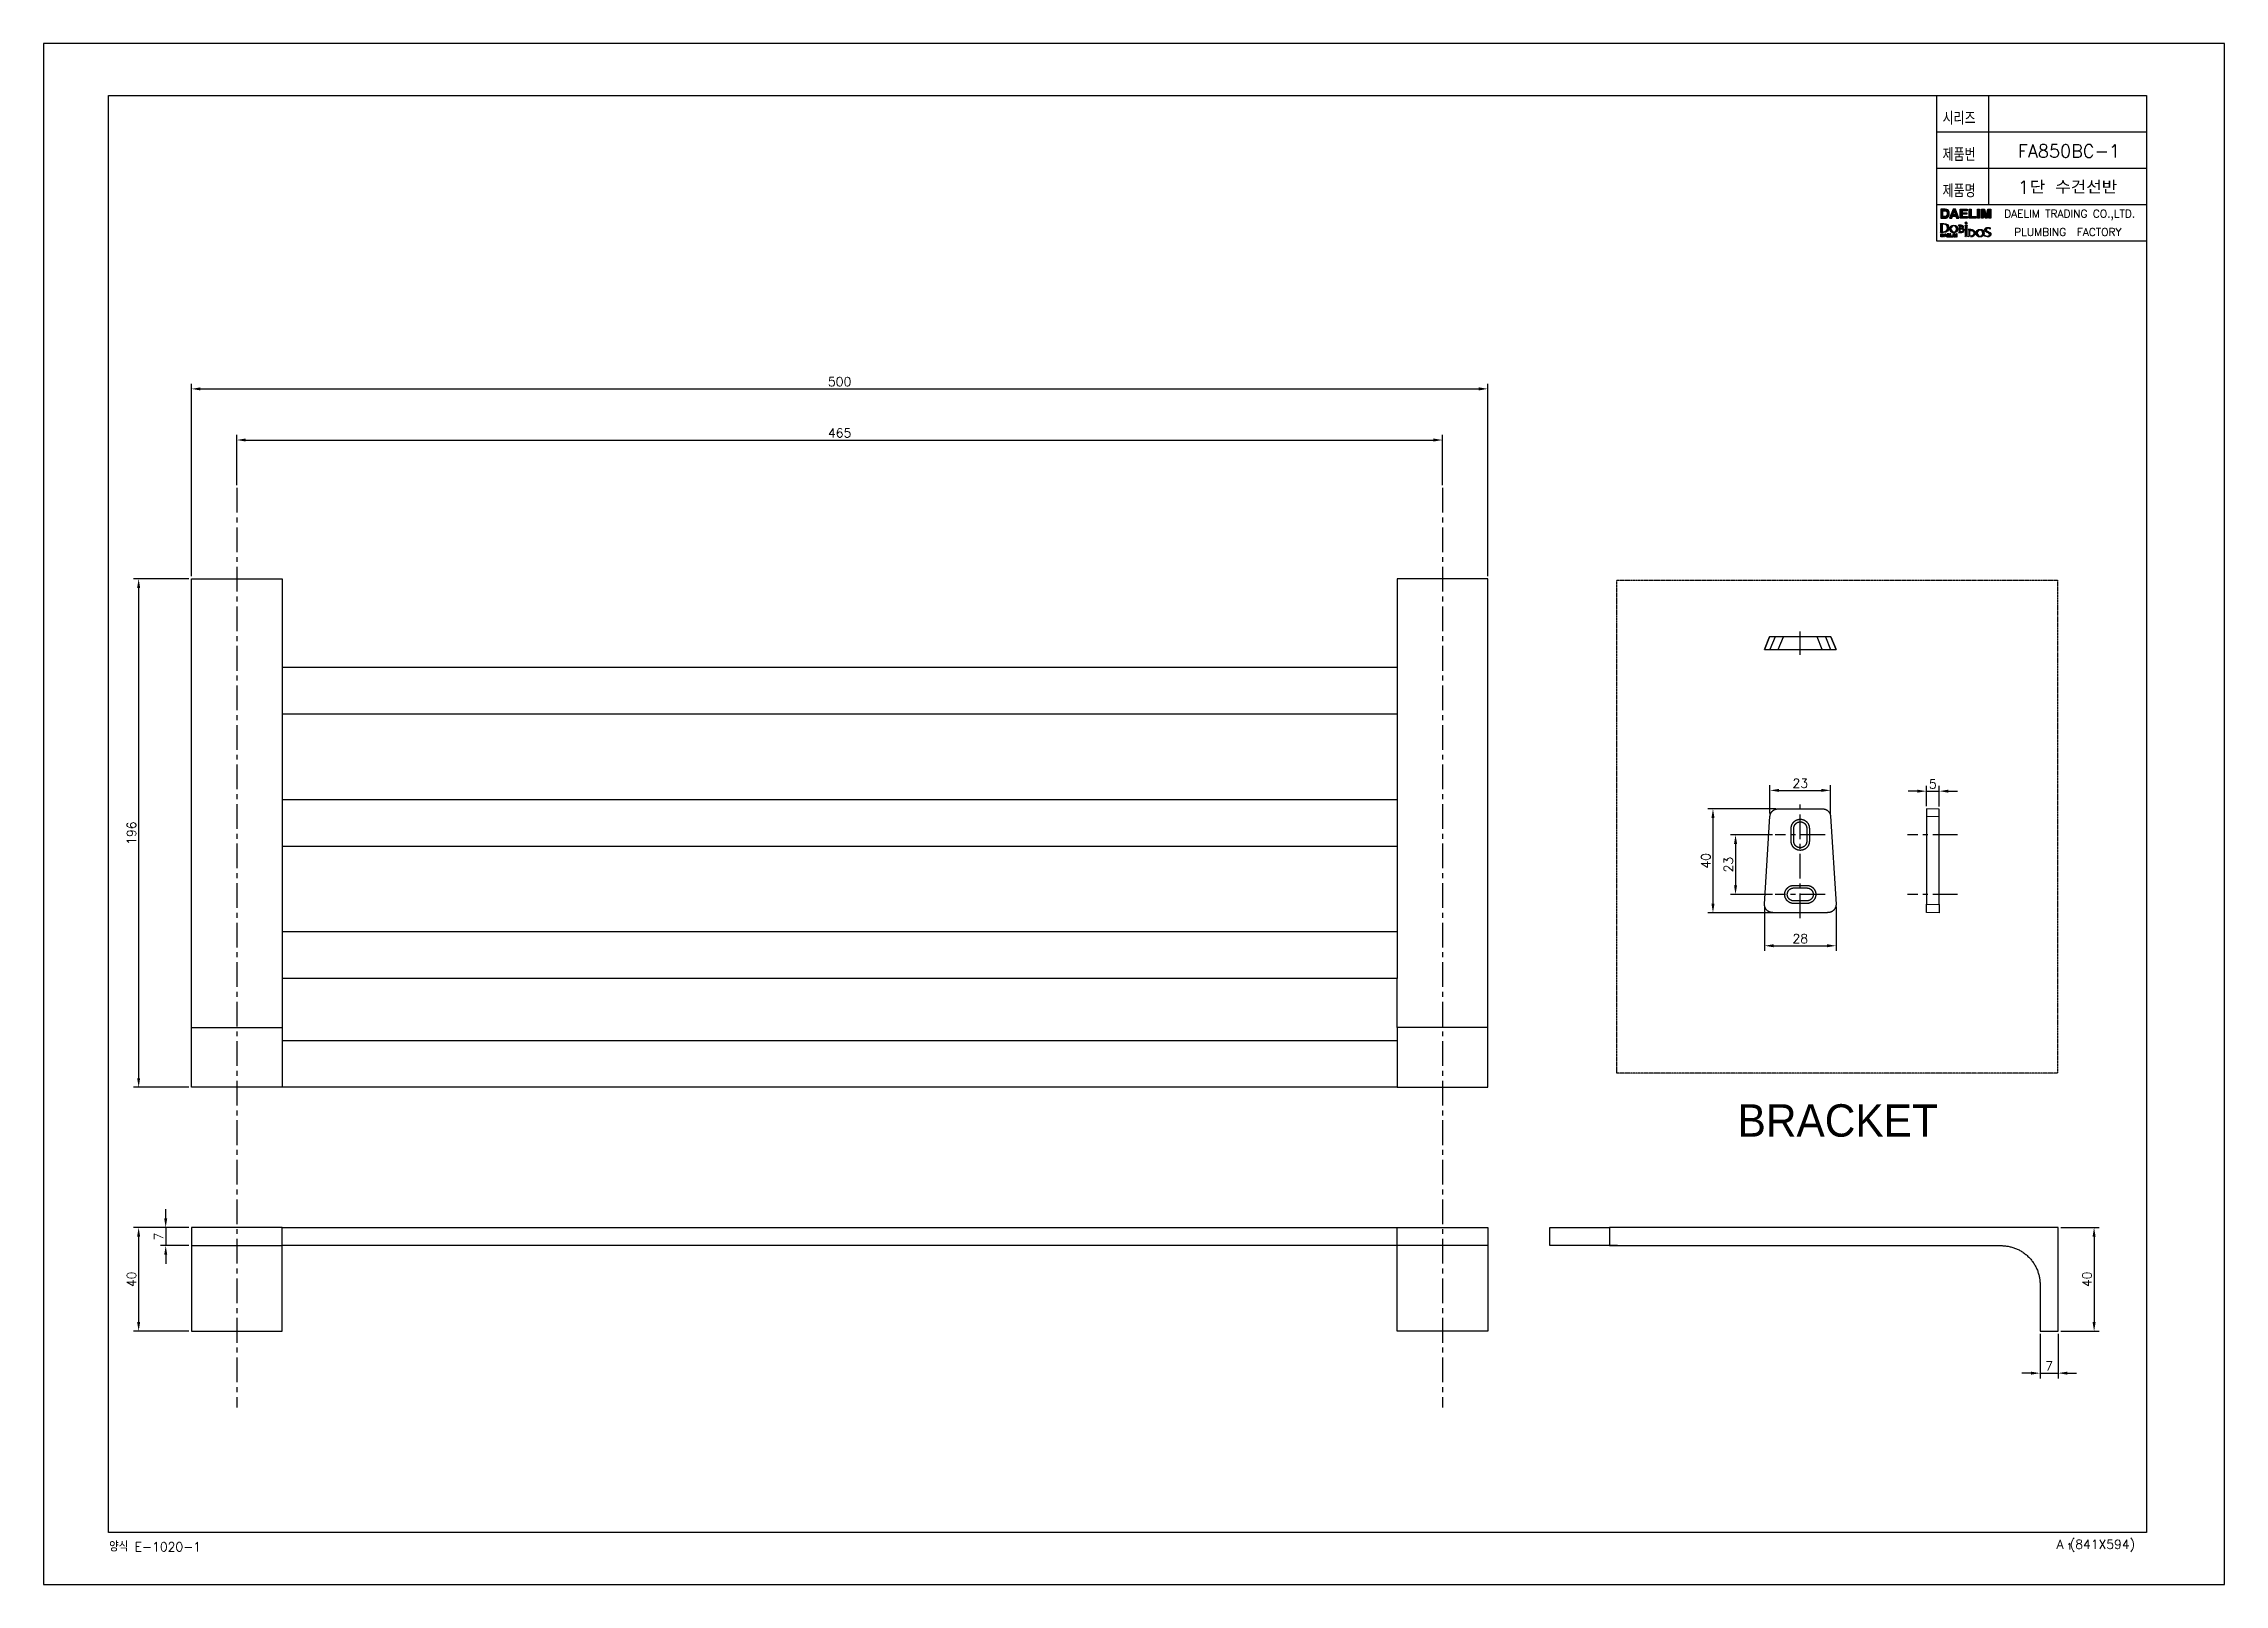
# Model space of a CAD drawing. Header units: millimetres. Extents: x -3879 to -3038, y 219 to 813.
import ezdxf
from ezdxf.enums import TextEntityAlignment as Align

# ---------------------------------------------------------------- set-up
doc = ezdxf.new("R2010")
doc.units = ezdxf.units.MM
doc.header["$LTSCALE"] = 0.3
for name, pattern in [('CENTER', [50.8, 31.75, -6.35, 6.35, -6.35]), ('PHANTOM', [2.5, 1.25, -0.25, 0.25, -0.25, 0.25, -0.25]), ('PHANTOM2', [1.25, 0.625, -0.125, 0.125, -0.125, 0.125, -0.125])]:
    doc.linetypes.add(name, pattern=pattern)
doc.layers.get('0').update_dxf_attribs({"color": 2})
for name, color, linetype in [('1', 2, 'Continuous'), ('4', 1, 'PHANTOM'), ('______', 1, 'CENTER'), ('CEN', 1, 'CENTER'), ('D', 2, 'Continuous'), ('DIM', 2, 'Continuous'), ('DWG', 7, 'Continuous'), ('TXT', 4, 'Continuous')]:
    doc.layers.add(name, color=color, linetype=linetype)
doc.styles.add('GHS', font='romans.shx', dxfattribs={"height": 3.5, "bigfont": 'ghs.shx'})
doc.styles.get("Standard").update_dxf_attribs({"font": 'webdings.ttf'})
doc.dimstyles.new('LEE', dxfattribs={"dimtxt": 3.5, "dimasz": 3.5, "dimexe": 2, "dimexo": 1, "dimgap": 1, "dimtad": 1, "dimdec": 4, "dimdsep": 46, "dimtxsty": 'GHS', "dimcen": 0, "dimclrd": 2, "dimclre": 2, "dimclrt": 2, "dimadec": 0, "dimazin": 0, "dimtfac": 1, "dimtdec": 4, "dimtmove": 0, "dimatfit": 3, "dimfxl": 0, "dimlwd": -1, "dimlwe": -1, "dimarcsym": 0})

msp = doc.modelspace()

# ---------------------------------------------------------------- texts
at = {"color": 7, "style": 'GHS'}
msp.add_text('FA850BC-1', height=5, dxfattribs=at).set_placement((-3098.35239, 772.06859), align=Align.MIDDLE)
at = {"style": 'GHS', "width": 0.902571}
msp.add_text('1단 수건선반', height=5, dxfattribs=at).set_placement((-3118.26244, 755.62641), (-3079.76705, 755.62641), align=Align.FIT)
at = {"color": 7, "linetype": 'Continuous', "style": 'GHS'}
msp.add_text('PLUMBING  FACTORY', height=3, dxfattribs=at).set_placement((-3098.82661, 740.84068), align=Align.MIDDLE)
at = {"insert": (-3226.14036, 404.58333), "char_height": 12.5, "width": 85.4381443, "attachment_point": 1, "line_spacing_factor": 0.963855}
msp.add_mtext('\\fGulim;BRACKET', dxfattribs=at)
at = {"layer": 'DIM', "style": 'GHS', "width": 0.8}
for s, p in [('시리즈', (-3147.06844, 782.21925)), ('제품번', (-3147.06844, 768.21925)), ('제품명', (-3147.06844, 754.21925))]:
    msp.add_text(s, height=5, dxfattribs=at).set_placement(p)
at = {"layer": 'DWG', "style": 'GHS'}
for s, height, p in [('양식 E-1020-1', 3.5, (-3854.14442, 232.21022)), ('A (841X594)', 3.5, (-3103.14497, 233.2099)), ('1', 2.5, (-3099.20568, 232.89142))]:
    msp.add_text(s, height=height, dxfattribs=at).set_placement(p)
at = {"layer": 'TXT', "linetype": 'Continuous', "style": 'GHS'}
msp.add_text('DAELIM TRADING CO.,LTD.', height=3, dxfattribs=at).set_placement((-3098.03426, 747.44865), align=Align.MIDDLE)

# ---------------------------------------------------------------- blocks, each defined once
blk = doc.blocks.new('BORDER')
for p, q in [((1, 1), (0, 1)), ((0, 1), (0, 0)), ((1, 0), (1, 1)), ((0, 0), (1, 0))]:
    blk.add_line(p, q)
blk = doc.blocks.new('*D1')
at = {"layer": 'Defpoints', "color": 0}
for p in [(-3822.43, 357.08), (-3832.32, 350.08), (-3822.43, 350.08)]:
    blk.add_point(p, dxfattribs=at)
at = {"layer": 'DWG', "color": 2}
for p, q in [((-3832.32, 360.58), (-3832.32, 364.08)), ((-3823.43, 357.08), (-3834.32, 357.08)), ((-3832.32, 357.08), (-3832.32, 350.08)), ((-3823.43, 350.08), (-3834.32, 350.08)), ((-3832.32, 346.58), (-3832.32, 343.08))]:
    blk.add_line(p, q, dxfattribs=at)
for points in [[(-3832.91, 360.58), (-3831.74, 360.58), (-3832.32, 357.08)], [(-3832.91, 346.58), (-3831.74, 346.58), (-3832.32, 350.08)]]:
    blk.add_solid(points, dxfattribs=at)
at = {"layer": 'DWG', "color": 2, "insert": (-3835.07, 353.58), "char_height": 3.5, "attachment_point": 5, "rotation": 90, "style": 'GHS'}
blk.add_mtext('7', dxfattribs=at)
blk = doc.blocks.new('*D2')
at = {"layer": 'Defpoints', "color": 0}
for p in [(-3822.43, 357.08), (-3842.76, 317.08), (-3822.43, 317.08)]:
    blk.add_point(p, dxfattribs=at)
at = {"layer": 'DWG', "color": 2}
for p, q in [((-3823.43, 357.08), (-3844.76, 357.08)), ((-3842.76, 353.58), (-3842.76, 320.58)), ((-3823.43, 317.08), (-3844.76, 317.08))]:
    blk.add_line(p, q, dxfattribs=at)
for points in [[(-3843.35, 353.58), (-3842.18, 353.58), (-3842.76, 357.08)], [(-3843.35, 320.58), (-3842.18, 320.58), (-3842.76, 317.08)]]:
    blk.add_solid(points, dxfattribs=at)
at = {"layer": 'DWG', "color": 2, "insert": (-3845.51, 337.08), "char_height": 3.5, "attachment_point": 5, "rotation": 90, "style": 'GHS'}
blk.add_mtext('40', dxfattribs=at)
blk = doc.blocks.new('*D3')
at = {"layer": 'Defpoints', "color": 0}
for p in [(-3822.43, 607.12), (-3842.76, 411.12), (-3822.43, 411.12)]:
    blk.add_point(p, dxfattribs=at)
at = {"layer": 'DWG', "color": 2}
for p, q in [((-3823.43, 607.12), (-3844.76, 607.12)), ((-3842.76, 603.62), (-3842.76, 414.62)), ((-3823.43, 411.12), (-3844.76, 411.12))]:
    blk.add_line(p, q, dxfattribs=at)
for points in [[(-3843.35, 603.62), (-3842.18, 603.62), (-3842.76, 607.12)], [(-3843.35, 414.62), (-3842.18, 414.62), (-3842.76, 411.12)]]:
    blk.add_solid(points, dxfattribs=at)
at = {"layer": 'DWG', "color": 2, "insert": (-3845.51, 509.12), "char_height": 3.5, "attachment_point": 5, "rotation": 90, "style": 'GHS'}
blk.add_mtext('196', dxfattribs=at)
blk = doc.blocks.new('*D4')
at = {"layer": 'Defpoints', "color": 0}
for p in [(-3339.93, 660.67), (-3804.93, 642.23), (-3339.93, 642.23)]:
    blk.add_point(p, dxfattribs=at)
at = {"layer": 'DWG', "color": 2}
for p, q in [((-3804.93, 643.23), (-3804.93, 662.67)), ((-3801.43, 660.67), (-3343.43, 660.67)), ((-3339.93, 643.23), (-3339.93, 662.67))]:
    blk.add_line(p, q, dxfattribs=at)
for points in [[(-3801.43, 661.26), (-3801.43, 660.09), (-3804.93, 660.67)], [(-3343.43, 661.26), (-3343.43, 660.09), (-3339.93, 660.67)]]:
    blk.add_solid(points, dxfattribs=at)
at = {"layer": 'DWG', "color": 2, "insert": (-3572.43, 663.42), "char_height": 3.5, "attachment_point": 5, "style": 'GHS'}
blk.add_mtext('465', dxfattribs=at)
blk = doc.blocks.new('*D5')
at = {"layer": 'Defpoints', "color": 0}
for p in [(-3322.43, 680.39), (-3822.43, 607.12), (-3322.43, 607.12)]:
    blk.add_point(p, dxfattribs=at)
at = {"layer": 'DWG', "color": 2}
for p, q in [((-3822.43, 608.12), (-3822.43, 682.39)), ((-3322.43, 608.12), (-3322.43, 682.39)), ((-3818.93, 680.39), (-3325.93, 680.39))]:
    blk.add_line(p, q, dxfattribs=at)
for points in [[(-3818.93, 680.97), (-3818.93, 679.8), (-3822.43, 680.39)], [(-3325.93, 680.97), (-3325.93, 679.8), (-3322.43, 680.39)]]:
    blk.add_solid(points, dxfattribs=at)
at = {"layer": 'DWG', "color": 2, "insert": (-3572.43, 683.14), "char_height": 3.5, "attachment_point": 5, "style": 'GHS'}
blk.add_mtext('500', dxfattribs=at)
blk = doc.blocks.new('*D6')
at = {"layer": 'Defpoints', "color": 0}
for p in [(-3109.49, 317.08), (-3102.49, 317.08), (-3102.49, 300.92)]:
    blk.add_point(p, dxfattribs=at)
at = {"layer": 'DWG', "color": 2}
for p, q in [((-3109.49, 316.08), (-3109.49, 298.92)), ((-3102.49, 316.08), (-3102.49, 298.92)), ((-3112.99, 300.92), (-3116.49, 300.92)), ((-3109.49, 300.92), (-3102.49, 300.92)), ((-3098.99, 300.92), (-3095.49, 300.92))]:
    blk.add_line(p, q, dxfattribs=at)
for points in [[(-3112.99, 301.5), (-3112.99, 300.34), (-3109.49, 300.92)], [(-3098.99, 301.5), (-3098.99, 300.34), (-3102.49, 300.92)]]:
    blk.add_solid(points, dxfattribs=at)
at = {"layer": 'DWG', "color": 2, "insert": (-3105.99, 303.67), "char_height": 3.5, "attachment_point": 5, "style": 'GHS'}
blk.add_mtext('7', dxfattribs=at)
blk = doc.blocks.new('*D7')
at = {"layer": 'Defpoints', "color": 0}
for p in [(-3102.49, 357.08), (-3102.49, 317.08), (-3088.65, 317.08)]:
    blk.add_point(p, dxfattribs=at)
at = {"layer": 'DWG', "color": 2}
for p, q in [((-3101.49, 357.08), (-3086.65, 357.08)), ((-3088.65, 353.58), (-3088.65, 320.58)), ((-3101.49, 317.08), (-3086.65, 317.08))]:
    blk.add_line(p, q, dxfattribs=at)
for points in [[(-3089.24, 353.58), (-3088.07, 353.58), (-3088.65, 357.08)], [(-3089.24, 320.58), (-3088.07, 320.58), (-3088.65, 317.08)]]:
    blk.add_solid(points, dxfattribs=at)
at = {"layer": 'DWG', "color": 2, "insert": (-3091.4, 337.08), "char_height": 3.5, "attachment_point": 5, "rotation": 90, "style": 'GHS'}
blk.add_mtext('40', dxfattribs=at)
blk = doc.blocks.new('*D8')
at = {"layer": 'Defpoints', "color": 0}
for p in [(-3210.45, 518.48), (-3235.63, 478.36), (-3210.74, 478.36)]:
    blk.add_point(p, dxfattribs=at)
at = {"layer": 'DWG', "color": 2}
for p, q in [((-3211.45, 518.48), (-3237.63, 518.48)), ((-3235.63, 514.98), (-3235.63, 481.86)), ((-3211.74, 478.36), (-3237.63, 478.36))]:
    blk.add_line(p, q, dxfattribs=at)
for points in [[(-3236.22, 514.98), (-3235.05, 514.98), (-3235.63, 518.48)], [(-3236.22, 481.86), (-3235.05, 481.86), (-3235.63, 478.36)]]:
    blk.add_solid(points, dxfattribs=at)
at = {"layer": 'DWG', "color": 2, "insert": (-3238.38, 498.42), "char_height": 3.5, "attachment_point": 5, "rotation": 90, "style": 'GHS'}
blk.add_mtext('40', dxfattribs=at)
blk = doc.blocks.new('*D9')
at = {"layer": 'Defpoints', "color": 0}
for p in [(-3211.68, 508.48), (-3226.93, 485.48), (-3211.68, 485.48)]:
    blk.add_point(p, dxfattribs=at)
at = {"layer": 'DWG', "color": 2}
for p, q in [((-3212.68, 508.48), (-3228.93, 508.48)), ((-3226.93, 504.98), (-3226.93, 488.98)), ((-3212.68, 485.48), (-3228.93, 485.48))]:
    blk.add_line(p, q, dxfattribs=at)
for points in [[(-3227.51, 504.98), (-3226.34, 504.98), (-3226.93, 508.48)], [(-3227.51, 488.98), (-3226.34, 488.98), (-3226.93, 485.48)]]:
    blk.add_solid(points, dxfattribs=at)
at = {"layer": 'DWG', "color": 2, "insert": (-3229.68, 496.98), "char_height": 3.5, "attachment_point": 5, "rotation": 90, "style": 'GHS'}
blk.add_mtext('23', dxfattribs=at)
blk = doc.blocks.new('*D10')
at = {"layer": 'Defpoints', "color": 0}
for p in [(-3215.77, 481.68), (-3188.17, 481.68), (-3188.17, 465.69)]:
    blk.add_point(p, dxfattribs=at)
at = {"layer": 'DWG', "color": 2}
for p, q in [((-3215.77, 480.68), (-3215.77, 463.69)), ((-3188.17, 480.68), (-3188.17, 463.69)), ((-3212.27, 465.69), (-3191.67, 465.69))]:
    blk.add_line(p, q, dxfattribs=at)
for points in [[(-3212.27, 466.28), (-3212.27, 465.11), (-3215.77, 465.69)], [(-3191.67, 466.28), (-3191.67, 465.11), (-3188.17, 465.69)]]:
    blk.add_solid(points, dxfattribs=at)
at = {"layer": 'DWG', "color": 2, "insert": (-3201.97, 468.44), "char_height": 3.5, "attachment_point": 5, "style": 'GHS'}
blk.add_mtext('28', dxfattribs=at)
blk = doc.blocks.new('*D11')
at = {"layer": 'Defpoints', "color": 0}
for p in [(-3190.3, 525.6), (-3213.64, 515.68), (-3190.3, 515.73)]:
    blk.add_point(p, dxfattribs=at)
at = {"layer": 'DWG', "color": 2}
for p, q in [((-3213.64, 516.68), (-3213.64, 527.6)), ((-3210.14, 525.6), (-3193.8, 525.6)), ((-3190.3, 516.73), (-3190.3, 527.6))]:
    blk.add_line(p, q, dxfattribs=at)
for points in [[(-3210.14, 526.18), (-3210.14, 525.02), (-3213.64, 525.6)], [(-3193.8, 526.18), (-3193.8, 525.02), (-3190.3, 525.6)]]:
    blk.add_solid(points, dxfattribs=at)
at = {"layer": 'DWG', "color": 2, "insert": (-3201.97, 528.35), "char_height": 3.5, "attachment_point": 5, "style": 'GHS'}
blk.add_mtext('23', dxfattribs=at)
blk = doc.blocks.new('*D12')
at = {"layer": 'Defpoints', "color": 0}
for p in [(-3148.34, 525.29), (-3153.34, 518.48), (-3148.34, 518.35)]:
    blk.add_point(p, dxfattribs=at)
at = {"layer": 'DWG', "color": 2}
for p, q in [((-3156.84, 525.29), (-3160.34, 525.29)), ((-3153.34, 519.48), (-3153.34, 527.29)), ((-3153.34, 525.29), (-3148.34, 525.29)), ((-3148.34, 519.35), (-3148.34, 527.29)), ((-3144.84, 525.29), (-3141.34, 525.29))]:
    blk.add_line(p, q, dxfattribs=at)
for points in [[(-3156.84, 525.87), (-3156.84, 524.71), (-3153.34, 525.29)], [(-3144.84, 525.87), (-3144.84, 524.71), (-3148.34, 525.29)]]:
    blk.add_solid(points, dxfattribs=at)
at = {"layer": 'DWG', "color": 2, "insert": (-3150.84, 528.04), "char_height": 3.5, "attachment_point": 5, "style": 'GHS'}
blk.add_mtext('5', dxfattribs=at)

# ---------------------------------------------------------------- dimensions: what is measured, and where the dimension line sits
at = {"layer": 'DWG'}
for base, p1, p2, picture, middle in [((-3322.42662, 680.38615), (-3822.42662, 607.11742), (-3322.42662, 607.11742), '*D5', (-3572.42662, 683.13615)), ((-3339.92662, 660.6726), (-3804.92662, 642.23165), (-3339.92662, 642.23165), '*D4', (-3572.42662, 663.4226)), ((-3148.34249, 525.28947), (-3153.34248, 518.47856), (-3148.34249, 518.35408), '*D12', (-3150.84248, 528.03947)), ((-3102.49029, 300.91952), (-3109.49029, 317.07951), (-3102.49029, 317.07951), '*D6', (-3105.99029, 303.66952))]:
    dim = msp.add_linear_dim(base=base, p1=p1, p2=p2, dimstyle='LEE', override={"dimarcsym": 2}, dxfattribs=at)
    dim.commit()
    dim.dimension.update_dxf_attribs({"geometry": picture, "text_midpoint": middle})
for base, p1, p2, picture, middle in [((-3842.76378, 411.11742), (-3822.42662, 607.11742), (-3822.42662, 411.11742), '*D3', (-3845.51378, 509.11742)), ((-3226.92655, 485.47884), (-3211.67752, 508.47882), (-3211.67752, 485.47884), '*D9', (-3229.67655, 496.97883)), ((-3832.32421, 350.07951), (-3822.42662, 357.07951), (-3822.42662, 350.07951), '*D1', (-3835.07421, 353.57951)), ((-3842.76378, 317.07951), (-3822.42662, 357.07951), (-3822.42662, 317.07951), '*D2', (-3845.51378, 337.07951)), ((-3088.65246, 317.07951), (-3102.49029, 357.07951), (-3102.49029, 317.07951), '*D7', (-3091.40246, 337.07951))]:
    dim = msp.add_linear_dim(base=base, p1=p1, p2=p2, angle=90, dimstyle='LEE', override={"dimarcsym": 2}, dxfattribs=at)
    dim.commit()
    dim.dimension.update_dxf_attribs({"geometry": picture, "text_midpoint": middle})
for base, p1, p2, text, picture, middle in [((-3190.29995, 525.60133), (-3213.64375, 515.67946), (-3190.29995, 515.73226), '23', '*D11', (-3201.97185, 528.35133)), ((-3188.16895, 465.69406), (-3215.76863, 481.68132), (-3188.16895, 481.68132), '28', '*D10', (-3201.96879, 468.44406))]:
    dim = msp.add_linear_dim(base=base, p1=p1, p2=p2, text=text, dimstyle='LEE', override={"dimarcsym": 2}, dxfattribs=at)
    dim.commit()
    dim.dimension.update_dxf_attribs({"geometry": picture, "text_midpoint": middle})
dim = msp.add_linear_dim(base=(-3235.63402, 478.36087), p1=(-3210.44882, 518.47884), p2=(-3210.73505, 478.36087), angle=90, text='40', dimstyle='LEE', override={"dimarcsym": 2}, dxfattribs=at)
dim.commit()
dim.dimension.update_dxf_attribs({"geometry": '*D8', "text_midpoint": (-3238.38402, 498.41986)})

# ---------------------------------------------------------------- hatches: boundary and pattern name
at = {"layer": 'D'}
h = msp.add_hatch(color=256, dxfattribs=at)
h.dxf.hatch_style = 2
edge = h.paths.add_edge_path()
edge.add_spline(control_points=[(-3146.08064, 749.61532), (-3146.08064, 749.61532), (-3147.71536, 749.61532), (-3147.71536, 749.61532), (-3147.71536, 749.61532), (-3147.71536, 746.21017), (-3147.71536, 746.21017), (-3147.71536, 746.21017), (-3146.08064, 746.21017), (-3146.08064, 746.21017), (-3145.50728, 746.21017), (-3145.08155, 746.42277), (-3144.80766, 746.84604), (-3144.60618, 747.15993), (-3144.50352, 747.54368), (-3144.50352, 747.99688), (-3144.50352, 748.17502), (-3144.52788, 748.36292), (-3144.57571, 748.55987), (-3144.62341, 748.75654), (-3144.71461, 748.94019), (-3144.84575, 749.10969), (-3145.01107, 749.31914), (-3145.22669, 749.46325), (-3145.49199, 749.54257), (-3145.65003, 749.58746), (-3145.84485, 749.61216), (-3146.08064, 749.61532)], knot_values=[0, 0, 0, 0, 1, 1, 1, 2, 2, 2, 3, 3, 3, 4, 4, 4, 5, 5, 5, 6, 6, 6, 7, 7, 7, 8, 8, 8, 9, 9, 9, 9], degree=3, periodic=0)
edge = h.paths.add_edge_path()
edge.add_spline(control_points=[(-3146.21412, 749.02967), (-3145.85116, 749.02967), (-3145.60892, 748.93703), (-3145.48835, 748.75051), (-3145.36867, 748.5655), (-3145.3067, 748.29677), (-3145.3067, 747.94911), (-3145.3067, 747.69575), (-3145.34691, 747.47835), (-3145.42762, 747.29485), (-3145.57605, 746.96366), (-3145.83807, 746.79594), (-3146.21412, 746.79594), (-3146.21412, 746.79594), (-3146.94718, 746.79594), (-3146.94718, 746.79594), (-3146.94718, 746.79594), (-3146.94718, 749.02967), (-3146.94718, 749.02967), (-3146.94718, 749.02967), (-3146.21412, 749.02967), (-3146.21412, 749.02967)], knot_values=[0, 0, 0, 0, 1, 1, 1, 2, 2, 2, 3, 3, 3, 4, 4, 4, 5, 5, 5, 6, 6, 6, 7, 7, 7, 7], degree=3, periodic=0)
h = msp.add_hatch(color=256, dxfattribs=at)
h.dxf.hatch_style = 2
edge = h.paths.add_edge_path()
edge.add_spline(control_points=[(-3144.39845, 746.21017), (-3144.39845, 746.21017), (-3143.5681, 746.21017), (-3143.5681, 746.21017), (-3143.5681, 746.21017), (-3143.30972, 746.91343), (-3143.30972, 746.91343), (-3143.30972, 746.91343), (-3141.91912, 746.91343), (-3141.91912, 746.91343), (-3141.91912, 746.91343), (-3141.66926, 746.21017), (-3141.66926, 746.21017), (-3141.66926, 746.21017), (-3140.80863, 746.21017), (-3140.80863, 746.21017), (-3140.80863, 746.21017), (-3142.14598, 749.61532), (-3142.14598, 749.61532), (-3142.14598, 749.61532), (-3143.04573, 749.61532), (-3143.04573, 749.61532), (-3143.04573, 749.61532), (-3144.39845, 746.21017), (-3144.39845, 746.21017)], knot_values=[0, 0, 0, 0, 1, 1, 1, 2, 2, 2, 3, 3, 3, 4, 4, 4, 5, 5, 5, 6, 6, 6, 7, 7, 7, 8, 8, 8, 8], degree=3, periodic=0)
edge = h.paths.add_edge_path()
edge.add_spline(control_points=[(-3142.60434, 748.83684), (-3142.60434, 748.83684), (-3142.12774, 747.49784), (-3142.12774, 747.49784), (-3142.12774, 747.49784), (-3143.09658, 747.49784), (-3143.09658, 747.49784), (-3143.09658, 747.49784), (-3142.60434, 748.83684), (-3142.60434, 748.83684)], knot_values=[0, 0, 0, 0, 1, 1, 1, 2, 2, 2, 3, 3, 3, 3], degree=3, periodic=0)
h = msp.add_hatch(color=256, dxfattribs=at)
h.dxf.hatch_style = 2
edge = h.paths.add_edge_path()
edge.add_spline(control_points=[(-3137.5664, 749.01197), (-3137.5664, 749.01197), (-3139.52192, 749.01197), (-3139.52192, 749.01197), (-3139.52192, 749.01197), (-3139.52192, 748.29223), (-3139.52192, 748.29223), (-3139.52192, 748.29223), (-3137.73048, 748.29223), (-3137.73048, 748.29223), (-3137.73048, 748.29223), (-3137.73048, 747.70756), (-3137.73048, 747.70756), (-3137.73048, 747.70756), (-3139.52192, 747.70756), (-3139.52192, 747.70756), (-3139.52192, 747.70756), (-3139.52192, 746.82065), (-3139.52192, 746.82065), (-3139.52192, 746.82065), (-3137.46826, 746.82065), (-3137.46826, 746.82065), (-3137.46826, 746.82065), (-3137.46826, 746.21017), (-3137.46826, 746.21017), (-3137.46826, 746.21017), (-3140.29656, 746.21017), (-3140.29656, 746.21017), (-3140.29656, 746.21017), (-3140.29656, 749.61532), (-3140.29656, 749.61532), (-3140.29656, 749.61532), (-3137.5664, 749.61532), (-3137.5664, 749.61532), (-3137.5664, 749.61532), (-3137.5664, 749.01197), (-3137.5664, 749.01197)], knot_values=[0, 0, 0, 0, 1, 1, 1, 2, 2, 2, 3, 3, 3, 4, 4, 4, 5, 5, 5, 6, 6, 6, 7, 7, 7, 8, 8, 8, 9, 9, 9, 10, 10, 10, 11, 11, 11, 12, 12, 12, 12], degree=3, periodic=0)
h = msp.add_hatch(color=256, dxfattribs=at)
h.dxf.hatch_style = 2
edge = h.paths.add_edge_path()
edge.add_spline(control_points=[(-3136.80027, 749.61532), (-3136.80027, 749.61532), (-3136.01116, 749.61532), (-3136.01116, 749.61532), (-3136.01116, 749.61532), (-3136.01116, 746.82065), (-3136.01116, 746.82065), (-3136.01116, 746.82065), (-3134.12309, 746.82065), (-3134.12309, 746.82065), (-3134.12309, 746.82065), (-3134.12309, 746.21017), (-3134.12309, 746.21017), (-3134.12309, 746.21017), (-3136.80027, 746.21017), (-3136.80027, 746.21017), (-3136.80027, 746.21017), (-3136.80027, 749.61532), (-3136.80027, 749.61532)], knot_values=[0, 0, 0, 0, 1, 1, 1, 2, 2, 2, 3, 3, 3, 4, 4, 4, 5, 5, 5, 6, 6, 6, 6], degree=3, periodic=0)
h = msp.add_hatch(color=256, dxfattribs=at)
h.dxf.hatch_style = 2
edge = h.paths.add_edge_path()
edge.add_spline(control_points=[(-3132.85992, 746.21017), (-3132.85992, 746.21017), (-3133.65, 746.21017), (-3133.65, 746.21017), (-3133.65, 746.21017), (-3133.65, 749.61532), (-3133.65, 749.61532), (-3133.65, 749.61532), (-3132.85992, 749.61532), (-3132.85992, 749.61532), (-3132.85992, 749.61532), (-3132.85992, 746.21017), (-3132.85992, 746.21017)], knot_values=[0, 0, 0, 0, 1, 1, 1, 2, 2, 2, 3, 3, 3, 4, 4, 4, 4], degree=3, periodic=0)
h = msp.add_hatch(color=256, dxfattribs=at)
h.dxf.hatch_style = 2
edge = h.paths.add_edge_path()
edge.add_spline(control_points=[(-3129.59517, 749.61532), (-3129.59517, 749.61532), (-3128.45752, 749.61532), (-3128.45752, 749.61532), (-3128.45752, 749.61532), (-3128.45752, 746.21017), (-3128.45752, 746.21017), (-3128.45752, 746.21017), (-3129.19111, 746.21017), (-3129.19111, 746.21017), (-3129.19111, 746.21017), (-3129.19111, 748.51293), (-3129.19111, 748.51293), (-3129.19111, 748.57964), (-3129.18987, 748.67269), (-3129.18987, 748.79168), (-3129.18659, 748.91096), (-3129.18555, 749.0036), (-3129.18555, 749.06797), (-3129.18555, 749.06797), (-3129.90816, 746.21017), (-3129.90816, 746.21017), (-3129.90816, 746.21017), (-3130.67814, 746.21017), (-3130.67814, 746.21017), (-3130.67814, 746.21017), (-3131.39341, 749.06797), (-3131.39341, 749.06797), (-3131.39341, 749.0036), (-3131.39341, 748.91096), (-3131.39032, 748.79168), (-3131.38922, 748.67269), (-3131.38922, 748.57964), (-3131.38922, 748.51293), (-3131.38922, 748.51293), (-3131.38922, 746.21017), (-3131.38922, 746.21017), (-3131.38922, 746.21017), (-3132.1235, 746.21017), (-3132.1235, 746.21017), (-3132.1235, 746.21017), (-3132.1235, 749.61532), (-3132.1235, 749.61532), (-3132.1235, 749.61532), (-3130.97219, 749.61532), (-3130.97219, 749.61532), (-3130.97219, 749.61532), (-3130.28279, 746.93895), (-3130.28279, 746.93895), (-3130.28279, 746.93895), (-3129.59517, 749.61532), (-3129.59517, 749.61532)], knot_values=[0, 0, 0, 0, 1, 1, 1, 2, 2, 2, 3, 3, 3, 4, 4, 4, 5, 5, 5, 6, 6, 6, 7, 7, 7, 8, 8, 8, 9, 9, 9, 10, 10, 10, 11, 11, 11, 12, 12, 12, 13, 13, 13, 14, 14, 14, 15, 15, 15, 16, 16, 16, 17, 17, 17, 17], degree=3, periodic=0)
h = msp.add_hatch(color=256, dxfattribs=at)
h.dxf.hatch_style = 2
edge = h.paths.add_edge_path()
edge.add_spline(control_points=[(-3147.2122, 743.81234), (-3147.2122, 743.81234), (-3147.23624, 743.80689), (-3147.23624, 743.80689), (-3147.23624, 743.80689), (-3147.23624, 741.02129), (-3147.23624, 741.02129), (-3147.23624, 741.02129), (-3147.21135, 741.01625), (-3147.21135, 741.01625), (-3147.08038, 740.98978), (-3146.94261, 740.97714), (-3146.7903, 740.97714), (-3146.03678, 740.97714), (-3145.1567, 741.34774), (-3145.1567, 742.3924), (-3145.1567, 743.3477), (-3145.70259, 743.87387), (-3146.69368, 743.87387), (-3146.85958, 743.87387), (-3147.02913, 743.8538), (-3147.2122, 743.81234)], knot_values=[0, 0, 0, 0, 1, 1, 1, 2, 2, 2, 3, 3, 3, 4, 4, 4, 5, 5, 5, 6, 6, 6, 7, 7, 7, 7], degree=3, periodic=0)
edge = h.paths.add_edge_path()
edge.add_spline(control_points=[(-3146.65294, 744.18227), (-3145.4321, 744.18227), (-3144.67371, 743.52168), (-3144.67371, 742.45803), (-3144.67371, 741.40446), (-3145.49875, 740.66874), (-3146.68017, 740.66874), (-3146.68017, 740.66874), (-3147.80115, 740.66874), (-3147.91841, 740.66874), (-3147.73433, 740.82121), (-3147.71344, 741.01729), (-3147.71344, 741.24182), (-3147.71344, 741.27023), (-3147.71371, 741.29877), (-3147.71401, 741.32776), (-3147.71401, 741.32776), (-3147.71468, 741.42075), (-3147.71468, 741.42075), (-3147.71468, 741.42075), (-3147.71468, 743.46802), (-3147.71468, 743.46802), (-3147.71468, 743.46802), (-3147.71389, 743.5495), (-3147.71389, 743.5495), (-3147.71344, 743.5802), (-3147.71292, 743.61216), (-3147.71292, 743.6447), (-3147.71292, 743.84718), (-3147.73215, 744.07671), (-3147.88731, 744.18227), (-3147.72193, 744.18227), (-3146.65294, 744.18227), (-3146.65294, 744.18227)], knot_values=[0, 0, 0, 0, 1, 1, 1, 2, 2, 2, 3, 3, 3, 4, 4, 4, 5, 5, 5, 6, 6, 6, 7, 7, 7, 8, 8, 8, 9, 9, 9, 10, 10, 10, 11, 11, 11, 11], degree=3, periodic=0)
h = msp.add_hatch(color=256, dxfattribs=at)
h.dxf.hatch_style = 2
edge = h.paths.add_edge_path()
edge.add_spline(control_points=[(-3142.73766, 743.51002), (-3143.63075, 743.53149), (-3144.33275, 742.85501), (-3144.33275, 742.04682), (-3144.33275, 741.1747), (-3143.62231, 740.5707), (-3142.77999, 740.5707), (-3141.93363, 740.5707), (-3141.21463, 741.20036), (-3141.21463, 742.06802), (-3141.21463, 742.83376), (-3141.84421, 743.51448), (-3142.73766, 743.51002)], knot_values=[0, 0, 0, 0, 1, 1, 1, 2, 2, 2, 3, 3, 3, 4, 4, 4, 4], degree=3, periodic=0)
edge = h.paths.add_edge_path()
edge.add_spline(control_points=[(-3142.76714, 743.20392), (-3142.0953, 743.20392), (-3141.69964, 742.60387), (-3141.69964, 741.9829), (-3141.69964, 741.34909), (-3142.11218, 740.87702), (-3142.75877, 740.87702), (-3143.42667, 740.87702), (-3143.84783, 741.48958), (-3143.84783, 742.08504), (-3143.84783, 742.72749), (-3143.42667, 743.20392), (-3142.76714, 743.20392)], knot_values=[0, 0, 0, 0, 1, 1, 1, 2, 2, 2, 3, 3, 3, 4, 4, 4, 4], degree=3, periodic=0)
h = msp.add_hatch(color=256, dxfattribs=at)
h.dxf.hatch_style = 2
edge = h.paths.add_edge_path()
edge.add_spline(control_points=[(-3140.27711, 742.31056), (-3140.27711, 742.31056), (-3140.27711, 743.14432), (-3140.27711, 743.14432), (-3140.27711, 743.14432), (-3139.99213, 743.17412), (-3139.99213, 743.17412), (-3139.73669, 743.19956), (-3139.46471, 743.04641), (-3139.46471, 742.75306), (-3139.46471, 742.40406), (-3139.86023, 742.31056), (-3140.13667, 742.31056), (-3140.13667, 742.31056), (-3140.27711, 742.31056), (-3140.27711, 742.31056)], knot_values=[0, 0, 0, 0, 1, 1, 1, 2, 2, 2, 3, 3, 3, 4, 4, 4, 5, 5, 5, 5], degree=3, periodic=0)
edge = h.paths.add_edge_path()
edge.add_spline(control_points=[(-3140.71094, 741.23863), (-3140.71094, 741.04308), (-3140.68537, 740.73253), (-3140.89813, 740.65164), (-3140.89813, 740.65164), (-3140.89813, 740.63885), (-3140.89813, 740.63885), (-3140.89813, 740.63885), (-3140.19627, 740.63885), (-3140.19627, 740.63885), (-3139.87732, 740.63885), (-3139.54117, 740.62616), (-3139.2434, 740.77079), (-3138.95841, 740.9066), (-3138.73298, 741.18758), (-3138.73298, 741.51506), (-3138.73298, 741.93208), (-3139.04367, 742.18718), (-3139.42636, 742.26798), (-3139.18393, 742.37412), (-3139.00086, 742.53599), (-3139.00086, 742.82112), (-3139.00086, 743.19956), (-3139.32847, 743.43777), (-3139.89015, 743.43777), (-3139.89015, 743.43777), (-3140.89813, 743.43777), (-3140.89813, 743.43777), (-3140.89813, 743.43777), (-3140.89813, 743.42521), (-3140.89813, 743.42521), (-3140.68105, 743.34419), (-3140.71094, 743.03363), (-3140.71094, 742.84232), (-3140.71094, 742.84232), (-3140.71094, 741.23863), (-3140.71094, 741.23863)], knot_values=[0, 0, 0, 0, 1, 1, 1, 2, 2, 2, 3, 3, 3, 4, 4, 4, 5, 5, 5, 6, 6, 6, 7, 7, 7, 8, 8, 8, 9, 9, 9, 10, 10, 10, 11, 11, 11, 12, 12, 12, 12], degree=3, periodic=0)
edge = h.paths.add_edge_path()
edge.add_spline(control_points=[(-3140.27711, 740.97916), (-3140.27711, 740.97916), (-3140.27711, 742.02989), (-3140.27711, 742.02989), (-3140.27711, 742.02989), (-3139.97934, 742.04682), (-3139.97934, 742.04682), (-3139.60482, 742.06802), (-3139.20516, 741.88954), (-3139.20516, 741.4768), (-3139.20516, 741.07288), (-3139.55823, 740.91092), (-3139.90687, 740.94518), (-3139.90687, 740.94518), (-3140.27711, 740.97916), (-3140.27711, 740.97916)], knot_values=[0, 0, 0, 0, 1, 1, 1, 2, 2, 2, 3, 3, 3, 4, 4, 4, 5, 5, 5, 5], degree=3, periodic=0)
h = msp.add_hatch(color=256, dxfattribs=at)
h.dxf.hatch_style = 2
h.paths.add_polyline_path([(-3137.54657, 744.35737), (-3137.99442, 743.90993), (-3138.44182, 744.35747), (-3137.99442, 744.805)])
h = msp.add_hatch(color=256, dxfattribs=at)
h.dxf.hatch_style = 2
edge = h.paths.add_edge_path()
edge.add_spline(control_points=[(-3138.21143, 742.83809), (-3138.21143, 743.03363), (-3138.18137, 743.34419), (-3138.39845, 743.42521), (-3138.39845, 743.42521), (-3138.39845, 743.43777), (-3138.39845, 743.43777), (-3138.39845, 743.43777), (-3137.59037, 743.43777), (-3137.59037, 743.43777), (-3137.59037, 743.43777), (-3137.59037, 743.42521), (-3137.59037, 743.42521), (-3137.80288, 743.34419), (-3137.77754, 743.0294), (-3137.77754, 742.83809), (-3137.77754, 742.83809), (-3137.77754, 739.61045), (-3137.77754, 739.61045), (-3137.77754, 739.41882), (-3137.80288, 739.10849), (-3137.59037, 739.02769), (-3137.59037, 739.02769), (-3137.59037, 739.0149), (-3137.59037, 739.0149), (-3137.59037, 739.0149), (-3138.39845, 739.0149), (-3138.39845, 739.0149), (-3138.39845, 739.0149), (-3138.39845, 739.02769), (-3138.39845, 739.02769), (-3138.186, 739.1043), (-3138.21143, 739.41882), (-3138.21143, 739.61045), (-3138.21143, 739.61045), (-3138.21143, 742.83809), (-3138.21143, 742.83809)], knot_values=[0, 0, 0, 0, 1, 1, 1, 2, 2, 2, 3, 3, 3, 4, 4, 4, 5, 5, 5, 6, 6, 6, 7, 7, 7, 8, 8, 8, 9, 9, 9, 10, 10, 10, 11, 11, 11, 12, 12, 12, 12], degree=3, periodic=0)
h = msp.add_hatch(color=256, dxfattribs=at)
h.dxf.hatch_style = 2
edge = h.paths.add_edge_path()
edge.add_spline(control_points=[(-3137.00576, 739.62521), (-3137.00576, 739.37434), (-3136.98033, 739.17011), (-3137.19298, 739.02552), (-3137.19298, 739.02552), (-3137.19298, 739.01297), (-3137.19298, 739.01297), (-3137.19298, 739.01297), (-3136.172, 739.01297), (-3136.172, 739.01297), (-3135.21931, 739.01297), (-3134.57673, 739.59973), (-3134.57673, 740.43773), (-3134.57673, 741.28414), (-3135.18123, 741.81166), (-3136.15089, 741.81166), (-3136.15089, 741.81166), (-3137.19298, 741.81166), (-3137.19298, 741.81166), (-3137.19298, 741.81166), (-3137.19298, 741.79901), (-3137.19298, 741.79901), (-3136.97632, 741.73523), (-3137.00576, 741.42454), (-3137.00576, 741.22904), (-3137.00576, 741.22904), (-3137.00576, 739.62521), (-3137.00576, 739.62521)], knot_values=[0, 0, 0, 0, 1, 1, 1, 2, 2, 2, 3, 3, 3, 4, 4, 4, 5, 5, 5, 6, 6, 6, 7, 7, 7, 8, 8, 8, 9, 9, 9, 9], degree=3, periodic=0)
edge = h.paths.add_edge_path()
edge.add_spline(control_points=[(-3136.57182, 741.45879), (-3136.44447, 741.48823), (-3136.31664, 741.50534), (-3136.18924, 741.50534), (-3135.47887, 741.50534), (-3135.06203, 741.13109), (-3135.06203, 740.38672), (-3135.06203, 739.65078), (-3135.62769, 739.3192), (-3136.26149, 739.3192), (-3136.36799, 739.3192), (-3136.47004, 739.32776), (-3136.57182, 739.34877), (-3136.57182, 739.34877), (-3136.57182, 741.45879), (-3136.57182, 741.45879)], knot_values=[0, 0, 0, 0, 1, 1, 1, 2, 2, 2, 3, 3, 3, 4, 4, 4, 5, 5, 5, 5], degree=3, periodic=0)
h = msp.add_hatch(color=256, dxfattribs=at)
h.dxf.hatch_style = 2
edge = h.paths.add_edge_path()
edge.add_spline(control_points=[(-3132.60153, 741.88414), (-3133.49453, 741.90538), (-3134.19658, 741.22904), (-3134.19658, 740.42071), (-3134.19658, 739.54873), (-3133.48629, 738.94459), (-3132.64398, 738.94459), (-3131.79734, 738.94459), (-3131.07851, 739.57439), (-3131.07851, 740.44205), (-3131.07851, 741.20766), (-3131.70785, 741.88837), (-3132.60153, 741.88414)], knot_values=[0, 0, 0, 0, 1, 1, 1, 2, 2, 2, 3, 3, 3, 4, 4, 4, 4], degree=3, periodic=0)
edge = h.paths.add_edge_path()
edge.add_spline(control_points=[(-3132.63119, 741.57772), (-3131.95917, 741.57772), (-3131.56322, 740.9779), (-3131.56322, 740.35692), (-3131.56322, 739.72298), (-3131.97583, 739.25105), (-3132.62278, 739.25105), (-3133.29034, 739.25105), (-3133.71159, 739.86374), (-3133.71159, 740.45906), (-3133.71159, 741.10142), (-3133.29034, 741.57772), (-3132.63119, 741.57772)], knot_values=[0, 0, 0, 0, 1, 1, 1, 2, 2, 2, 3, 3, 3, 4, 4, 4, 4], degree=3, periodic=0)
h = msp.add_hatch(color=256, dxfattribs=at)
h.dxf.hatch_style = 2
edge = h.paths.add_edge_path()
edge.add_spline(control_points=[(-3129.85955, 738.94288), (-3130.20067, 738.94288), (-3130.51834, 738.99586), (-3130.80355, 739.09881), (-3130.81076, 739.12884), (-3130.90457, 739.53388), (-3130.93536, 739.66707), (-3130.61193, 739.41643), (-3130.19487, 739.26748), (-3129.79995, 739.26748), (-3129.46041, 739.26748), (-3128.99005, 739.47545), (-3128.99005, 739.86568), (-3128.99005, 740.27828), (-3129.40153, 740.46239), (-3129.83682, 740.65699), (-3130.33878, 740.88157), (-3130.8582, 741.11384), (-3130.8582, 741.71191), (-3130.8582, 742.38488), (-3130.14215, 742.62377), (-3129.52833, 742.62377), (-3129.25703, 742.62377), (-3128.99658, 742.58551), (-3128.75264, 742.51191), (-3128.75264, 742.47104), (-3128.75264, 742.10898), (-3128.75264, 741.99897), (-3128.96345, 742.1824), (-3129.27585, 742.29917), (-3129.57213, 742.29917), (-3129.91046, 742.29917), (-3130.30556, 742.16115), (-3130.30556, 741.77174), (-3130.30556, 741.40617), (-3129.89354, 741.21796), (-3129.45708, 741.01846), (-3128.95579, 740.78947), (-3128.43763, 740.55265), (-3128.43763, 740.0339), (-3128.43763, 739.50934), (-3128.98136, 738.94288), (-3129.85955, 738.94288)], knot_values=[0, 0, 0, 0, 1, 1, 1, 2, 2, 2, 3, 3, 3, 4, 4, 4, 5, 5, 5, 6, 6, 6, 7, 7, 7, 8, 8, 8, 9, 9, 9, 10, 10, 10, 11, 11, 11, 12, 12, 12, 13, 13, 13, 14, 14, 14, 14], degree=3, periodic=0)

# ---------------------------------------------------------------- linework, layer by layer
at = {"color": 7}
for p, q in [((-3149.40881, 793.48986), (-3149.40881, 737.48986)), ((-3129.40881, 793.48986), (-3129.40881, 751.48986)), ((-3149.40881, 779.48986), (-3068.40881, 779.48986)), ((-3149.40881, 765.48986), (-3068.40881, 765.48986)), ((-3149.40881, 751.48986), (-3068.40881, 751.48986)), ((-3149.40881, 737.48986), (-3068.40881, 737.48986))]:
    msp.add_line(p, q, dxfattribs=at)
for p, q in [((-3215.77391, 579.84664), (-3213.7779, 584.84647)), ((-3213.77253, 584.84633), (-3215.76863, 579.84633)), ((-3211.64765, 584.84633), (-3213.77253, 584.84633)), ((-3211.64765, 584.84633), (-3213.64375, 579.84633)), ((-3208.45271, 584.84633), (-3211.64765, 584.84633)), ((-3210.44882, 579.84633), (-3208.45271, 584.84633)), ((-3195.48487, 584.84633), (-3208.45271, 584.84633)), ((-3192.28993, 584.84633), (-3195.48487, 584.84633)), ((-3193.48876, 579.84633), (-3195.48487, 584.84633)), ((-3190.16505, 584.84633), (-3192.28993, 584.84633)), ((-3192.28993, 584.84633), (-3190.29383, 579.84633)), ((-3190.16505, 584.84633), (-3190.15966, 584.84634)), ((-3188.16895, 579.84633), (-3190.16505, 584.84633)), ((-3190.15966, 584.84634), (-3188.16379, 579.84646)), ((-3215.76863, 579.84633), (-3215.77391, 579.84664)), ((-3215.76863, 579.84633), (-3213.64375, 579.84633)), ((-3213.64375, 579.84633), (-3210.44882, 579.84633)), ((-3210.44882, 579.84633), (-3193.48876, 579.84633)), ((-3193.48876, 579.84633), (-3190.29383, 579.84633)), ((-3190.29383, 579.84633), (-3188.16895, 579.84633)), ((-3188.16379, 579.84646), (-3188.16895, 579.84633)), ((-3215.76863, 481.68132), (-3213.64375, 515.67946)), ((-3213.64375, 515.67946), (-3213.63151, 515.78505)), ((-3213.63151, 515.78505), (-3213.61567, 515.89017)), ((-3213.61567, 515.89017), (-3213.59624, 515.99468)), ((-3213.59624, 515.99468), (-3213.57324, 516.09846)), ((-3213.57324, 516.09846), (-3213.5467, 516.2014)), ((-3213.5467, 516.2014), (-3213.51666, 516.30337)), ((-3213.51666, 516.30337), (-3213.48315, 516.40425)), ((-3213.48315, 516.40425), (-3213.4462, 516.50393)), ((-3213.4462, 516.50393), (-3213.40586, 516.60228)), ((-3213.40586, 516.60228), (-3213.36218, 516.69919)), ((-3213.36218, 516.69919), (-3213.31521, 516.79456)), ((-3213.31521, 516.79456), (-3213.26501, 516.88826)), ((-3213.26501, 516.88826), (-3213.21162, 516.98018)), ((-3213.21162, 516.98018), (-3213.15513, 517.07023)), ((-3213.15513, 517.07023), (-3213.09558, 517.15829)), ((-3213.09558, 517.15829), (-3213.03306, 517.24426)), ((-3213.03306, 517.24426), (-3212.96762, 517.32804)), ((-3212.96762, 517.32804), (-3212.89937, 517.40953)), ((-3212.89937, 517.40953), (-3212.82836, 517.48864)), ((-3212.82836, 517.48864), (-3212.75468, 517.56527)), ((-3212.75468, 517.56527), (-3212.67843, 517.63933)), ((-3212.67843, 517.63933), (-3212.59969, 517.71075)), ((-3212.59969, 517.71075), (-3212.51855, 517.77942)), ((-3212.51855, 517.77942), (-3212.4351, 517.84528)), ((-3212.4351, 517.84528), (-3212.34946, 517.90825)), ((-3212.34946, 517.90825), (-3212.2617, 517.96825)), ((-3212.2617, 517.96825), (-3212.17195, 518.0252)), ((-3212.17195, 518.0252), (-3212.0803, 518.07906)), ((-3212.0803, 518.07906), (-3211.98686, 518.12974)), ((-3211.98686, 518.12974), (-3211.89174, 518.1772)), ((-3211.89174, 518.1772), (-3211.79505, 518.22138)), ((-3211.79505, 518.22138), (-3211.6969, 518.26222)), ((-3211.6969, 518.26222), (-3211.59742, 518.29968)), ((-3211.59742, 518.29968), (-3211.49671, 518.33371)), ((-3211.49671, 518.33371), (-3211.3949, 518.36428)), ((-3211.3949, 518.36428), (-3211.2921, 518.39134)), ((-3211.2921, 518.39134), (-3211.18843, 518.41487)), ((-3211.18843, 518.41487), (-3211.08402, 518.43484)), ((-3211.08402, 518.43484), (-3210.97899, 518.45122)), ((-3210.97899, 518.45122), (-3210.87346, 518.464)), ((-3210.87346, 518.464), (-3210.76755, 518.47316)), ((-3210.76755, 518.47316), (-3210.66139, 518.47869)), ((-3210.66139, 518.47869), (-3210.55511, 518.48058)), ((-3210.65294, 518.47884), (-3193.28461, 518.47884)), ((-3210.55511, 518.48058), (-3210.44882, 518.47884)), ((-3204.82644, 512.99983), (-3204.77603, 513.06929)), ((-3204.77603, 513.06929), (-3204.72409, 513.13729)), ((-3204.72409, 513.13729), (-3204.67068, 513.20378)), ((-3204.67068, 513.20378), (-3204.61588, 513.26871)), ((-3204.61588, 513.26871), (-3204.55974, 513.33205)), ((-3204.55974, 513.33205), (-3204.50233, 513.39376)), ((-3204.50233, 513.39376), (-3204.44371, 513.4538)), ((-3204.44371, 513.4538), (-3204.38367, 513.51242)), ((-3204.38367, 513.51242), (-3204.32197, 513.56983)), ((-3204.32197, 513.56983), (-3204.25863, 513.62598)), ((-3204.25863, 513.62598), (-3204.1937, 513.68078)), ((-3204.1937, 513.68078), (-3204.12721, 513.73419)), ((-3204.12721, 513.73419), (-3204.05922, 513.78613)), ((-3204.05922, 513.78613), (-3203.98976, 513.83654)), ((-3203.98976, 513.83654), (-3203.91889, 513.88537)), ((-3203.91889, 513.88537), (-3203.84666, 513.93255)), ((-3203.84666, 513.93255), (-3203.77313, 513.97803)), ((-3203.77313, 513.97803), (-3203.69836, 514.02177)), ((-3203.69836, 514.02177), (-3203.62242, 514.0637)), ((-3203.62242, 514.0637), (-3203.54536, 514.10378)), ((-3203.54536, 514.10378), (-3203.46726, 514.14198)), ((-3203.46726, 514.14198), (-3203.38819, 514.17824)), ((-3203.46195, 512.98405), (-3203.41234, 513.02006)), ((-3203.41234, 513.02006), (-3203.36172, 513.05493)), ((-3203.38819, 514.17824), (-3203.30821, 514.21254)), ((-3203.36172, 513.05493), (-3203.31012, 513.08863)), ((-3203.31012, 513.08863), (-3203.2576, 513.12112)), ((-3203.30821, 514.21254), (-3203.22741, 514.24484)), ((-3203.2576, 513.12112), (-3203.2042, 513.15236)), ((-3203.22741, 514.24484), (-3203.14585, 514.27511)), ((-3203.2042, 513.15236), (-3203.14995, 513.18231)), ((-3203.14995, 513.18231), (-3203.09491, 513.21094)), ((-3203.14585, 514.27511), (-3203.06362, 514.30333)), ((-3203.09491, 513.21094), (-3203.03913, 513.23822)), ((-3203.06362, 514.30333), (-3202.98079, 514.32947)), ((-3203.03913, 513.23822), (-3202.98265, 513.26413)), ((-3202.98265, 513.26413), (-3202.92552, 513.28863)), ((-3202.98079, 514.32947), (-3202.89744, 514.35353)), ((-3202.92552, 513.28863), (-3202.8678, 513.3117)), ((-3202.89744, 514.35353), (-3202.81365, 514.37547)), ((-3202.8678, 513.3117), (-3202.80955, 513.33332)), ((-3202.81365, 514.37547), (-3202.7295, 514.39531)), ((-3202.80955, 513.33332), (-3202.75081, 513.35348)), ((-3202.75081, 513.35348), (-3202.69165, 513.37215)), ((-3202.7295, 514.39531), (-3202.64506, 514.41302)), ((-3202.69165, 513.37215), (-3202.63211, 513.38933)), ((-3202.64506, 514.41302), (-3202.56042, 514.42861)), ((-3202.63211, 513.38933), (-3202.57226, 513.40501)), ((-3202.57226, 513.40501), (-3202.51215, 513.41917)), ((-3202.56042, 514.42861), (-3202.47566, 514.44208)), ((-3202.51215, 513.41917), (-3202.45184, 513.43182)), ((-3202.47566, 514.44208), (-3202.39085, 514.45343)), ((-3202.45184, 513.43182), (-3202.39139, 513.44296)), ((-3202.39139, 513.44296), (-3202.33084, 513.45258)), ((-3202.39085, 514.45343), (-3202.30608, 514.46268)), ((-3202.33084, 513.45258), (-3202.27026, 513.46069)), ((-3202.30608, 514.46268), (-3202.22141, 514.46985)), ((-3202.27026, 513.46069), (-3202.20971, 513.4673)), ((-3202.22141, 514.46985), (-3202.13692, 514.47493)), ((-3202.20971, 513.4673), (-3202.14923, 513.47242)), ((-3202.14923, 513.47242), (-3202.08888, 513.47605)), ((-3202.13692, 514.47493), (-3202.05269, 514.47797)), ((-3202.08888, 513.47605), (-3202.02872, 513.47822)), ((-3202.05269, 514.47797), (-3201.96879, 514.47897)), ((-3202.02872, 513.47822), (-3201.96879, 513.47894)), ((-3201.96879, 514.47897), (-3201.88489, 514.47797)), ((-3201.96879, 513.47894), (-3201.90886, 513.47822)), ((-3201.90886, 513.47822), (-3201.8487, 513.47605)), ((-3201.88489, 514.47797), (-3201.80066, 514.47493)), ((-3201.8487, 513.47605), (-3201.78835, 513.47242)), ((-3201.80066, 514.47493), (-3201.71617, 514.46985)), ((-3201.78835, 513.47242), (-3201.72787, 513.4673)), ((-3201.72787, 513.4673), (-3201.66732, 513.46069)), ((-3201.71617, 514.46985), (-3201.6315, 514.46268)), ((-3201.66732, 513.46069), (-3201.60674, 513.45258)), ((-3201.6315, 514.46268), (-3201.54673, 514.45343)), ((-3201.60674, 513.45258), (-3201.54619, 513.44296)), ((-3201.54673, 514.45343), (-3201.46192, 514.44208)), ((-3201.54619, 513.44296), (-3201.48574, 513.43182)), ((-3201.48574, 513.43182), (-3201.42543, 513.41917)), ((-3201.46192, 514.44208), (-3201.37716, 514.42861)), ((-3201.42543, 513.41917), (-3201.36532, 513.40501)), ((-3201.37716, 514.42861), (-3201.29252, 514.41302)), ((-3201.36532, 513.40501), (-3201.30547, 513.38933)), ((-3201.30547, 513.38933), (-3201.24593, 513.37215)), ((-3201.29252, 514.41302), (-3201.20808, 514.39531)), ((-3201.24593, 513.37215), (-3201.18677, 513.35348)), ((-3201.20808, 514.39531), (-3201.12393, 514.37547)), ((-3201.18677, 513.35348), (-3201.12803, 513.33332)), ((-3201.12803, 513.33332), (-3201.06978, 513.3117)), ((-3201.12393, 514.37547), (-3201.04014, 514.35353)), ((-3201.06978, 513.3117), (-3201.01206, 513.28863)), ((-3201.04014, 514.35353), (-3200.95679, 514.32947)), ((-3201.01206, 513.28863), (-3200.95493, 513.26413)), ((-3200.95679, 514.32947), (-3200.87396, 514.30333)), ((-3200.95493, 513.26413), (-3200.89845, 513.23822)), ((-3200.89845, 513.23822), (-3200.84267, 513.21094)), ((-3200.87396, 514.30333), (-3200.79173, 514.27511)), ((-3200.84267, 513.21094), (-3200.78763, 513.18231)), ((-3200.79173, 514.27511), (-3200.71017, 514.24484)), ((-3200.78763, 513.18231), (-3200.73338, 513.15236)), ((-3200.73338, 513.15236), (-3200.67998, 513.12112)), ((-3200.71017, 514.24484), (-3200.62937, 514.21254)), ((-3200.67998, 513.12112), (-3200.62746, 513.08863)), ((-3200.62937, 514.21254), (-3200.54939, 514.17824)), ((-3200.62746, 513.08863), (-3200.57586, 513.05493)), ((-3200.57586, 513.05493), (-3200.52524, 513.02006)), ((-3200.54939, 514.17824), (-3200.47032, 514.14198)), ((-3200.52524, 513.02006), (-3200.47563, 512.98405)), ((-3200.47032, 514.14198), (-3200.39222, 514.10378)), ((-3200.39222, 514.10378), (-3200.31516, 514.0637)), ((-3200.31516, 514.0637), (-3200.23922, 514.02177)), ((-3200.23922, 514.02177), (-3200.16445, 513.97803)), ((-3200.16445, 513.97803), (-3200.09092, 513.93255)), ((-3200.09092, 513.93255), (-3200.01869, 513.88537)), ((-3200.01869, 513.88537), (-3199.94782, 513.83654)), ((-3199.94782, 513.83654), (-3199.87836, 513.78613)), ((-3199.87836, 513.78613), (-3199.81037, 513.73419)), ((-3199.81037, 513.73419), (-3199.74388, 513.68078)), ((-3199.74388, 513.68078), (-3199.67895, 513.62598)), ((-3199.67895, 513.62598), (-3199.61561, 513.56983)), ((-3199.61561, 513.56983), (-3199.55391, 513.51242)), ((-3199.55391, 513.51242), (-3199.49387, 513.4538)), ((-3199.49387, 513.4538), (-3199.43525, 513.39376)), ((-3199.43525, 513.39376), (-3199.37784, 513.33206)), ((-3199.37784, 513.33206), (-3199.3217, 513.26872)), ((-3199.3217, 513.26872), (-3199.26689, 513.20378)), ((-3199.26689, 513.20378), (-3199.21349, 513.13729)), ((-3199.21349, 513.13729), (-3199.16155, 513.06929)), ((-3199.16155, 513.06929), (-3199.11114, 512.99983)), ((-3193.48876, 518.47884), (-3193.38247, 518.48058)), ((-3193.38247, 518.48058), (-3193.27619, 518.47869)), ((-3193.27619, 518.47869), (-3193.17003, 518.47316)), ((-3193.17003, 518.47316), (-3193.06412, 518.464)), ((-3193.06412, 518.464), (-3192.95859, 518.45122)), ((-3192.95859, 518.45122), (-3192.85356, 518.43484)), ((-3192.85356, 518.43484), (-3192.74915, 518.41487)), ((-3192.74915, 518.41487), (-3192.64548, 518.39134)), ((-3192.64548, 518.39134), (-3192.54268, 518.36428)), ((-3192.54268, 518.36428), (-3192.44087, 518.33371)), ((-3192.44087, 518.33371), (-3192.34016, 518.29968)), ((-3192.34016, 518.29968), (-3192.24068, 518.26222)), ((-3192.24068, 518.26222), (-3192.14253, 518.22138)), ((-3192.14253, 518.22138), (-3192.04584, 518.1772)), ((-3192.04584, 518.1772), (-3191.95072, 518.12975)), ((-3191.95072, 518.12975), (-3191.85728, 518.07906)), ((-3191.85728, 518.07906), (-3191.76563, 518.02521)), ((-3191.76563, 518.02521), (-3191.67587, 517.96825)), ((-3191.67587, 517.96825), (-3191.58812, 517.90825)), ((-3191.58812, 517.90825), (-3191.50247, 517.84528)), ((-3191.50247, 517.84528), (-3191.41903, 517.77943)), ((-3191.41903, 517.77943), (-3191.33789, 517.71075)), ((-3191.33789, 517.71075), (-3191.25915, 517.63934)), ((-3191.25915, 517.63934), (-3191.18289, 517.56527)), ((-3191.18289, 517.56527), (-3191.10922, 517.48864)), ((-3191.10922, 517.48864), (-3191.03821, 517.40953)), ((-3191.03821, 517.40953), (-3190.96995, 517.32804)), ((-3190.96995, 517.32804), (-3190.90452, 517.24426)), ((-3190.90452, 517.24426), (-3190.842, 517.15829)), ((-3190.842, 517.15829), (-3190.78245, 517.07023)), ((-3190.78245, 517.07023), (-3190.72595, 516.98018)), ((-3190.72595, 516.98018), (-3190.67257, 516.88826)), ((-3190.67257, 516.88826), (-3190.62237, 516.79456)), ((-3190.62237, 516.79456), (-3190.5754, 516.69919)), ((-3190.5754, 516.69919), (-3190.53172, 516.60228)), ((-3190.53172, 516.60228), (-3190.49138, 516.50393)), ((-3190.49138, 516.50393), (-3190.45443, 516.40425)), ((-3190.45443, 516.40425), (-3190.42092, 516.30337)), ((-3190.42092, 516.30337), (-3190.39087, 516.2014)), ((-3190.39087, 516.2014), (-3190.36434, 516.09846)), ((-3190.36434, 516.09846), (-3190.34134, 515.99468)), ((-3190.34134, 515.99468), (-3190.32191, 515.89017)), ((-3190.32191, 515.89017), (-3190.30607, 515.78505)), ((-3190.30607, 515.78505), (-3190.29383, 515.67946)), ((-3190.29383, 515.67946), (-3188.16895, 481.68132)), ((-3153.34248, 518.47856), (-3153.34249, 515.67946)), ((-3153.34249, 515.67946), (-3148.34249, 515.5547)), ((-3153.34249, 515.67946), (-3153.34249, 481.68132)), ((-3148.34249, 518.35408), (-3153.34248, 518.47856)), ((-3148.34249, 515.5547), (-3148.34249, 518.35408)), ((-3148.34249, 481.55657), (-3148.34249, 515.5547)), ((-3205.46879, 510.97884), (-3205.46779, 511.06274)), ((-3205.46779, 505.89494), (-3205.46879, 510.97884)), ((-3205.46779, 511.06274), (-3205.46475, 511.14697)), ((-3205.46476, 505.81071), (-3205.46779, 505.89494)), ((-3205.45967, 505.72622), (-3205.46476, 505.81071)), ((-3205.46475, 511.14697), (-3205.45967, 511.23146)), ((-3205.45967, 511.23146), (-3205.45251, 511.31613)), ((-3205.45252, 505.64155), (-3205.45967, 505.72622)), ((-3205.44327, 505.55677), (-3205.45252, 505.64155)), ((-3205.45251, 511.31613), (-3205.44326, 511.4009)), ((-3205.43192, 505.47196), (-3205.44327, 505.55677)), ((-3205.44326, 511.4009), (-3205.43191, 511.48571)), ((-3205.41845, 505.3872), (-3205.43192, 505.47196)), ((-3205.43191, 511.48571), (-3205.41845, 511.57047)), ((-3205.41845, 511.57047), (-3205.40286, 511.65511)), ((-3205.40287, 505.30256), (-3205.41845, 505.3872)), ((-3205.38516, 505.21812), (-3205.40287, 505.30256)), ((-3205.40286, 511.65511), (-3205.38515, 511.73955)), ((-3205.36533, 505.13397), (-3205.38516, 505.21812)), ((-3205.38515, 511.73955), (-3205.36532, 511.8237)), ((-3205.34339, 505.05017), (-3205.36533, 505.13397)), ((-3205.36532, 511.8237), (-3205.34338, 511.90749)), ((-3205.31934, 504.96682), (-3205.34339, 505.05017)), ((-3205.34338, 511.90749), (-3205.31933, 511.99085)), ((-3205.2932, 504.88399), (-3205.31934, 504.96682)), ((-3205.31933, 511.99085), (-3205.29319, 512.07368)), ((-3205.26498, 504.80176), (-3205.2932, 504.88399)), ((-3205.29319, 512.07368), (-3205.26497, 512.15591)), ((-3205.23472, 504.7202), (-3205.26498, 504.80176)), ((-3205.26497, 512.15591), (-3205.2347, 512.23747)), ((-3205.20242, 504.63939), (-3205.23472, 504.7202)), ((-3205.2347, 512.23747), (-3205.20241, 512.31827)), ((-3205.16813, 504.55941), (-3205.20242, 504.63939)), ((-3205.20241, 512.31827), (-3205.16811, 512.39825)), ((-3205.16811, 512.39825), (-3205.13185, 512.47732)), ((-3205.13185, 512.47732), (-3205.09366, 512.55542)), ((-3205.09366, 512.55542), (-3205.05358, 512.63248)), ((-3205.05358, 512.63248), (-3205.01165, 512.70843)), ((-3205.01165, 512.70843), (-3204.96792, 512.7832)), ((-3204.96792, 512.7832), (-3204.92244, 512.85673)), ((-3204.92244, 512.85673), (-3204.87526, 512.92896)), ((-3204.87526, 512.92896), (-3204.82644, 512.99983)), ((-3204.46879, 510.97884), (-3204.46807, 511.03877)), ((-3204.46807, 505.91891), (-3204.46879, 510.97884)), ((-3204.46807, 511.03877), (-3204.46591, 511.09893)), ((-3204.46591, 505.85875), (-3204.46807, 505.91891)), ((-3204.46591, 511.09893), (-3204.46228, 511.15928)), ((-3204.46228, 505.7984), (-3204.46591, 505.85875)), ((-3204.46228, 511.15928), (-3204.45716, 511.21976)), ((-3204.45717, 505.73792), (-3204.46228, 505.7984)), ((-3204.45056, 505.67736), (-3204.45717, 505.73792)), ((-3204.45716, 511.21976), (-3204.45056, 511.28031)), ((-3204.45056, 511.28031), (-3204.44245, 511.34089)), ((-3204.44245, 505.61679), (-3204.45056, 505.67736)), ((-3204.44245, 511.34089), (-3204.43283, 511.40144)), ((-3204.43283, 505.55624), (-3204.44245, 505.61679)), ((-3204.43283, 511.40144), (-3204.4217, 511.46189)), ((-3204.4217, 505.49578), (-3204.43283, 505.55624)), ((-3204.4217, 511.46189), (-3204.40905, 511.5222)), ((-3204.40905, 505.43547), (-3204.4217, 505.49578)), ((-3204.40905, 511.5222), (-3204.39488, 511.58231)), ((-3204.39489, 505.37536), (-3204.40905, 505.43547)), ((-3204.37922, 505.31551), (-3204.39489, 505.37536)), ((-3204.39488, 511.58231), (-3204.37921, 511.64216)), ((-3204.36204, 505.25597), (-3204.37922, 505.31551)), ((-3204.37921, 511.64216), (-3204.36203, 511.7017)), ((-3204.34337, 505.1968), (-3204.36204, 505.25597)), ((-3204.36203, 511.7017), (-3204.34336, 511.76087)), ((-3204.32321, 505.13807), (-3204.34337, 505.1968)), ((-3204.34336, 511.76087), (-3204.32321, 511.8196)), ((-3204.32321, 511.8196), (-3204.30158, 511.87786)), ((-3204.30159, 505.07981), (-3204.32321, 505.13807)), ((-3204.27853, 505.02209), (-3204.30159, 505.07981)), ((-3204.30158, 511.87786), (-3204.27852, 511.93558)), ((-3204.25403, 504.96496), (-3204.27853, 505.02209)), ((-3204.27852, 511.93558), (-3204.25402, 511.9927)), ((-3204.22813, 504.90848), (-3204.25403, 504.96496)), ((-3204.25402, 511.9927), (-3204.22812, 512.04919)), ((-3204.20085, 504.85269), (-3204.22813, 504.90848)), ((-3204.22812, 512.04919), (-3204.20084, 512.10497)), ((-3204.17222, 504.79765), (-3204.20085, 504.85269)), ((-3204.20084, 512.10497), (-3204.17221, 512.16001)), ((-3204.14227, 504.7434), (-3204.17222, 504.79765)), ((-3204.17221, 512.16001), (-3204.14226, 512.21426)), ((-3204.11104, 504.69), (-3204.14227, 504.7434)), ((-3204.14226, 512.21426), (-3204.11102, 512.26767)), ((-3204.07855, 504.63748), (-3204.11104, 504.69)), ((-3204.11102, 512.26767), (-3204.07854, 512.32019)), ((-3204.04485, 504.58588), (-3204.07855, 504.63748)), ((-3204.07854, 512.32019), (-3204.04484, 512.37178)), ((-3204.04484, 512.37178), (-3204.00997, 512.4224)), ((-3204.00997, 512.4224), (-3203.97396, 512.47202)), ((-3203.97396, 512.47202), (-3203.93686, 512.52059)), ((-3203.93686, 512.52059), (-3203.89871, 512.56808)), ((-3203.89871, 512.56808), (-3203.85957, 512.61446)), ((-3203.85957, 512.61446), (-3203.81947, 512.65971)), ((-3203.81947, 512.65971), (-3203.77846, 512.70378)), ((-3203.77846, 512.70378), (-3203.73659, 512.74667)), ((-3203.73659, 512.74667), (-3203.69371, 512.78854)), ((-3203.69371, 512.78854), (-3203.64963, 512.82955)), ((-3203.64963, 512.82955), (-3203.60439, 512.86965)), ((-3203.60439, 512.86965), (-3203.55801, 512.9088)), ((-3203.55801, 512.9088), (-3203.51052, 512.94695)), ((-3203.51052, 512.94695), (-3203.46195, 512.98405)), ((-3200.47563, 512.98405), (-3200.42706, 512.94695)), ((-3200.42706, 512.94695), (-3200.37957, 512.9088)), ((-3200.37957, 512.9088), (-3200.33319, 512.86965)), ((-3200.33319, 512.86965), (-3200.28795, 512.82955)), ((-3200.28795, 512.82955), (-3200.24387, 512.78854)), ((-3200.24387, 512.78854), (-3200.20099, 512.74667)), ((-3200.20099, 512.74667), (-3200.15912, 512.70378)), ((-3200.15912, 512.70378), (-3200.11811, 512.65971)), ((-3200.11811, 512.65971), (-3200.07801, 512.61447)), ((-3200.07801, 512.61447), (-3200.03886, 512.56808)), ((-3200.03886, 512.56808), (-3200.00072, 512.52059)), ((-3200.00072, 512.52059), (-3199.96362, 512.47202)), ((-3199.96362, 512.47202), (-3199.92761, 512.42241)), ((-3199.92761, 512.42241), (-3199.89274, 512.37178)), ((-3199.89274, 512.37178), (-3199.85904, 512.32019)), ((-3199.85903, 504.63748), (-3199.89273, 504.58588)), ((-3199.85904, 512.32019), (-3199.82655, 512.26767)), ((-3199.82654, 504.69), (-3199.85903, 504.63748)), ((-3199.82655, 512.26767), (-3199.79532, 512.21426)), ((-3199.79531, 504.7434), (-3199.82654, 504.69)), ((-3199.79532, 512.21426), (-3199.76537, 512.16001)), ((-3199.76536, 504.79765), (-3199.79531, 504.7434)), ((-3199.76537, 512.16001), (-3199.73674, 512.10497)), ((-3199.73673, 504.85269), (-3199.76536, 504.79765)), ((-3199.73674, 512.10497), (-3199.70946, 512.04919)), ((-3199.70945, 504.90848), (-3199.73673, 504.85269)), ((-3199.70946, 512.04919), (-3199.68356, 511.9927)), ((-3199.68355, 504.96496), (-3199.70945, 504.90848)), ((-3199.68356, 511.9927), (-3199.65906, 511.93558)), ((-3199.65905, 505.02209), (-3199.68355, 504.96496)), ((-3199.65906, 511.93558), (-3199.63599, 511.87786)), ((-3199.63598, 505.07981), (-3199.65905, 505.02209)), ((-3199.63599, 511.87786), (-3199.61437, 511.81961)), ((-3199.61436, 505.13807), (-3199.63598, 505.07981)), ((-3199.61437, 511.81961), (-3199.59422, 511.76087)), ((-3199.59421, 505.1968), (-3199.61436, 505.13807)), ((-3199.59422, 511.76087), (-3199.57555, 511.7017)), ((-3199.57554, 505.25597), (-3199.59421, 505.1968)), ((-3199.57555, 511.7017), (-3199.55837, 511.64217)), ((-3199.55836, 505.31551), (-3199.57554, 505.25597)), ((-3199.55837, 511.64217), (-3199.54269, 511.58231)), ((-3199.54269, 505.37536), (-3199.55836, 505.31551)), ((-3199.54269, 511.58231), (-3199.52853, 511.52221)), ((-3199.52852, 505.43547), (-3199.54269, 505.37536)), ((-3199.52853, 511.52221), (-3199.51588, 511.46189)), ((-3199.51588, 505.49578), (-3199.52852, 505.43547)), ((-3199.51588, 511.46189), (-3199.50475, 511.40144)), ((-3199.50474, 505.55624), (-3199.51588, 505.49578)), ((-3199.50475, 511.40144), (-3199.49513, 511.34089)), ((-3199.49513, 505.61679), (-3199.50474, 505.55624)), ((-3199.49513, 511.34089), (-3199.48702, 511.28031)), ((-3199.48702, 505.67736), (-3199.49513, 505.61679)), ((-3199.48702, 511.28031), (-3199.48042, 511.21976)), ((-3199.48041, 505.73792), (-3199.48702, 505.67736)), ((-3199.48042, 511.21976), (-3199.4753, 511.15928)), ((-3199.4753, 505.7984), (-3199.48041, 505.73792)), ((-3199.4753, 511.15928), (-3199.47167, 511.09893)), ((-3199.47167, 505.85875), (-3199.4753, 505.7984)), ((-3199.47167, 511.09893), (-3199.46951, 511.03877)), ((-3199.4695, 505.91891), (-3199.47167, 505.85875)), ((-3199.46951, 511.03877), (-3199.46879, 505.97884)), ((-3199.46879, 505.97884), (-3199.4695, 505.91891)), ((-3199.11114, 512.99983), (-3199.06232, 512.92896)), ((-3199.06232, 512.92896), (-3199.01514, 512.85673)), ((-3199.01514, 512.85673), (-3198.96966, 512.7832)), ((-3198.96966, 512.7832), (-3198.92593, 512.70843)), ((-3198.92593, 512.70843), (-3198.884, 512.63248)), ((-3198.884, 512.63248), (-3198.84392, 512.55543)), ((-3198.84392, 512.55543), (-3198.80573, 512.47733)), ((-3198.80573, 512.47733), (-3198.76947, 512.39825)), ((-3198.76947, 512.39825), (-3198.73517, 512.31827)), ((-3198.73516, 504.63939), (-3198.76945, 504.55941)), ((-3198.73517, 512.31827), (-3198.70288, 512.23747)), ((-3198.70286, 504.7202), (-3198.73516, 504.63939)), ((-3198.70288, 512.23747), (-3198.67261, 512.15591)), ((-3198.67259, 504.80176), (-3198.70286, 504.7202)), ((-3198.67261, 512.15591), (-3198.64439, 512.07368)), ((-3198.64438, 504.88399), (-3198.67259, 504.80176)), ((-3198.64439, 512.07368), (-3198.61825, 511.99085)), ((-3198.61824, 504.96682), (-3198.64438, 504.88399)), ((-3198.61825, 511.99085), (-3198.5942, 511.9075)), ((-3198.59419, 505.05017), (-3198.61824, 504.96682)), ((-3198.5942, 511.9075), (-3198.57226, 511.8237)), ((-3198.57225, 505.13397), (-3198.59419, 505.05017)), ((-3198.57226, 511.8237), (-3198.55243, 511.73955)), ((-3198.55242, 505.21812), (-3198.57225, 505.13397)), ((-3198.55243, 511.73955), (-3198.53472, 511.65511)), ((-3198.53471, 505.30256), (-3198.55242, 505.21812)), ((-3198.53472, 511.65511), (-3198.51913, 511.57048)), ((-3198.51913, 505.3872), (-3198.53471, 505.30256)), ((-3198.51913, 511.57048), (-3198.50567, 511.48571)), ((-3198.50566, 505.47196), (-3198.51913, 505.3872)), ((-3198.50567, 511.48571), (-3198.49431, 511.4009)), ((-3198.49431, 505.55677), (-3198.50566, 505.47196)), ((-3198.49431, 511.4009), (-3198.48507, 511.31613)), ((-3198.48506, 505.64155), (-3198.49431, 505.55677)), ((-3198.48507, 511.31613), (-3198.47791, 511.23146)), ((-3198.4779, 505.72622), (-3198.48506, 505.64155)), ((-3198.47791, 511.23146), (-3198.47282, 511.14697)), ((-3198.47282, 505.81071), (-3198.4779, 505.72622)), ((-3198.47282, 511.14697), (-3198.46979, 511.06274)), ((-3198.46979, 505.89494), (-3198.47282, 505.81071)), ((-3198.46979, 511.06274), (-3198.46879, 505.97884)), ((-3198.46879, 505.97884), (-3198.46979, 505.89494)), ((-3205.13186, 504.48034), (-3205.16813, 504.55941)), ((-3205.09367, 504.40224), (-3205.13186, 504.48034)), ((-3205.05359, 504.32518), (-3205.09367, 504.40224)), ((-3205.01166, 504.24923), (-3205.05359, 504.32518)), ((-3204.96793, 504.17446), (-3205.01166, 504.24923)), ((-3204.92245, 504.10093), (-3204.96793, 504.17446)), ((-3204.87528, 504.0287), (-3204.92245, 504.10093)), ((-3204.82645, 503.95782), (-3204.87528, 504.0287)), ((-3204.77604, 503.88836), (-3204.82645, 503.95782)), ((-3204.7241, 503.82036), (-3204.77604, 503.88836)), ((-3204.6707, 503.75387), (-3204.7241, 503.82036)), ((-3204.6159, 503.68894), (-3204.6707, 503.75387)), ((-3204.55976, 503.6256), (-3204.6159, 503.68894)), ((-3204.50234, 503.56389), (-3204.55976, 503.6256)), ((-3204.44373, 503.50385), (-3204.50234, 503.56389)), ((-3204.38369, 503.44523), (-3204.44373, 503.50385)), ((-3204.32199, 503.38781), (-3204.38369, 503.44523)), ((-3204.25865, 503.33167), (-3204.32199, 503.38781)), ((-3204.19372, 503.27686), (-3204.25865, 503.33167)), ((-3204.12723, 503.22345), (-3204.19372, 503.27686)), ((-3204.05923, 503.17151), (-3204.12723, 503.22345)), ((-3203.98977, 503.1211), (-3204.05923, 503.17151)), ((-3204.00998, 504.53526), (-3204.04485, 504.58588)), ((-3203.97397, 504.48564), (-3204.00998, 504.53526)), ((-3203.9189, 503.07227), (-3203.98977, 503.1211)), ((-3203.93687, 504.43707), (-3203.97397, 504.48564)), ((-3203.89873, 504.38958), (-3203.93687, 504.43707)), ((-3203.84667, 503.02509), (-3203.9189, 503.07227)), ((-3203.85958, 504.34319), (-3203.89873, 504.38958)), ((-3203.81948, 504.29795), (-3203.85958, 504.34319)), ((-3203.77314, 502.97961), (-3203.84667, 503.02509)), ((-3203.77847, 504.25387), (-3203.81948, 504.29795)), ((-3203.7366, 504.21099), (-3203.77847, 504.25387)), ((-3203.69838, 502.93587), (-3203.77314, 502.97961)), ((-3203.69372, 504.16912), (-3203.7366, 504.21099)), ((-3203.62243, 502.89394), (-3203.69838, 502.93587)), ((-3203.64964, 504.12811), (-3203.69372, 504.16912)), ((-3203.6044, 504.088), (-3203.64964, 504.12811)), ((-3203.54537, 502.85386), (-3203.62243, 502.89394)), ((-3203.55802, 504.04885), (-3203.6044, 504.088)), ((-3203.51053, 504.01071), (-3203.55802, 504.04885)), ((-3203.46727, 502.81566), (-3203.54537, 502.85386)), ((-3203.46196, 503.97361), (-3203.51053, 504.01071)), ((-3203.3882, 502.77939), (-3203.46727, 502.81566)), ((-3203.41235, 503.9376), (-3203.46196, 503.97361)), ((-3203.36173, 503.90272), (-3203.41235, 503.9376)), ((-3203.30822, 502.7451), (-3203.3882, 502.77939)), ((-3203.31013, 503.86902), (-3203.36173, 503.90272)), ((-3203.25761, 503.83653), (-3203.31013, 503.86902)), ((-3203.22742, 502.7128), (-3203.30822, 502.7451)), ((-3203.20421, 503.80529), (-3203.25761, 503.83653)), ((-3203.14586, 502.68252), (-3203.22742, 502.7128)), ((-3203.14996, 503.77534), (-3203.20421, 503.80529)), ((-3203.09492, 503.74671), (-3203.14996, 503.77534)), ((-3203.06363, 502.6543), (-3203.14586, 502.68252)), ((-3203.03913, 503.71943), (-3203.09492, 503.74671)), ((-3202.9808, 502.62816), (-3203.06363, 502.6543)), ((-3202.98265, 503.69352), (-3203.03913, 503.71943)), ((-3202.92553, 503.66902), (-3202.98265, 503.69352)), ((-3202.89745, 502.60411), (-3202.9808, 502.62816)), ((-3202.86781, 503.64595), (-3202.92553, 503.66902)), ((-3202.81366, 502.58216), (-3202.89745, 502.60411)), ((-3202.80956, 503.62433), (-3202.86781, 503.64595)), ((-3202.7295, 502.56233), (-3202.81366, 502.58216)), ((-3202.75082, 503.60417), (-3202.80956, 503.62433)), ((-3202.69165, 503.5855), (-3202.75082, 503.60417)), ((-3202.64507, 502.54461), (-3202.7295, 502.56233)), ((-3202.63212, 503.56832), (-3202.69165, 503.5855)), ((-3202.56043, 502.52902), (-3202.64507, 502.54461)), ((-3202.57227, 503.55264), (-3202.63212, 503.56832)), ((-3202.51216, 503.53847), (-3202.57227, 503.55264)), ((-3202.47566, 502.51555), (-3202.56043, 502.52902)), ((-3202.45184, 503.52582), (-3202.51216, 503.53847)), ((-3202.39086, 502.5042), (-3202.47566, 502.51555)), ((-3202.39139, 503.51469), (-3202.45184, 503.52582)), ((-3202.33084, 503.50506), (-3202.39139, 503.51469)), ((-3202.30608, 502.49495), (-3202.39086, 502.5042)), ((-3202.27026, 503.49695), (-3202.33084, 503.50506)), ((-3202.22141, 502.48778), (-3202.30608, 502.49495)), ((-3202.20971, 503.49034), (-3202.27026, 503.49695)), ((-3202.13692, 502.4827), (-3202.22141, 502.48778)), ((-3202.14923, 503.48523), (-3202.20971, 503.49034)), ((-3202.08888, 503.4816), (-3202.14923, 503.48523)), ((-3202.05269, 502.47966), (-3202.13692, 502.4827)), ((-3202.02872, 503.47943), (-3202.08888, 503.4816)), ((-3201.96879, 502.47866), (-3202.05269, 502.47966)), ((-3201.96879, 503.47871), (-3202.02872, 503.47943)), ((-3201.90886, 503.47943), (-3201.96879, 503.47871)), ((-3201.88489, 502.47966), (-3201.96879, 502.47866)), ((-3201.84869, 503.4816), (-3201.90886, 503.47943)), ((-3201.80066, 502.4827), (-3201.88489, 502.47966)), ((-3201.78835, 503.48523), (-3201.84869, 503.4816)), ((-3201.71617, 502.48778), (-3201.80066, 502.4827)), ((-3201.72787, 503.49034), (-3201.78835, 503.48523)), ((-3201.66731, 503.49695), (-3201.72787, 503.49034)), ((-3201.6315, 502.49495), (-3201.71617, 502.48778)), ((-3201.60674, 503.50506), (-3201.66731, 503.49695)), ((-3201.54672, 502.5042), (-3201.6315, 502.49495)), ((-3201.54619, 503.51469), (-3201.60674, 503.50506)), ((-3201.46191, 502.51555), (-3201.54672, 502.5042)), ((-3201.48573, 503.52582), (-3201.54619, 503.51469)), ((-3201.42542, 503.53847), (-3201.48573, 503.52582)), ((-3201.37715, 502.52902), (-3201.46191, 502.51555)), ((-3201.36531, 503.55264), (-3201.42542, 503.53847)), ((-3201.29251, 502.54461), (-3201.37715, 502.52902)), ((-3201.30546, 503.56832), (-3201.36531, 503.55264)), ((-3201.24592, 503.5855), (-3201.30546, 503.56832)), ((-3201.20808, 502.56233), (-3201.29251, 502.54461)), ((-3201.18676, 503.60417), (-3201.24592, 503.5855)), ((-3201.12392, 502.58216), (-3201.20808, 502.56233)), ((-3201.12802, 503.62433), (-3201.18676, 503.60417)), ((-3201.06977, 503.64595), (-3201.12802, 503.62433)), ((-3201.04013, 502.60411), (-3201.12392, 502.58216)), ((-3201.01205, 503.66902), (-3201.06977, 503.64595)), ((-3200.95678, 502.62816), (-3201.04013, 502.60411)), ((-3200.95492, 503.69352), (-3201.01205, 503.66902)), ((-3200.87395, 502.6543), (-3200.95678, 502.62816)), ((-3200.89844, 503.71943), (-3200.95492, 503.69352)), ((-3200.84266, 503.74671), (-3200.89844, 503.71943)), ((-3200.79171, 502.68252), (-3200.87395, 502.6543)), ((-3200.78762, 503.77534), (-3200.84266, 503.74671)), ((-3200.71016, 502.7128), (-3200.79171, 502.68252)), ((-3200.73337, 503.80529), (-3200.78762, 503.77534)), ((-3200.67996, 503.83653), (-3200.73337, 503.80529)), ((-3200.62935, 502.7451), (-3200.71016, 502.7128)), ((-3200.62744, 503.86902), (-3200.67996, 503.83653)), ((-3200.54938, 502.77939), (-3200.62935, 502.7451)), ((-3200.57585, 503.90272), (-3200.62744, 503.86902)), ((-3200.52523, 503.9376), (-3200.57585, 503.90272)), ((-3200.4703, 502.81566), (-3200.54938, 502.77939)), ((-3200.47562, 503.97361), (-3200.52523, 503.9376)), ((-3200.42705, 504.01071), (-3200.47562, 503.97361)), ((-3200.3922, 502.85386), (-3200.4703, 502.81566)), ((-3200.37956, 504.04885), (-3200.42705, 504.01071)), ((-3200.31515, 502.89394), (-3200.3922, 502.85386)), ((-3200.33317, 504.088), (-3200.37956, 504.04885)), ((-3200.28793, 504.12811), (-3200.33317, 504.088)), ((-3200.2392, 502.93587), (-3200.31515, 502.89394)), ((-3200.24386, 504.16912), (-3200.28793, 504.12811)), ((-3200.20098, 504.21099), (-3200.24386, 504.16912)), ((-3200.16443, 502.97961), (-3200.2392, 502.93587)), ((-3200.15911, 504.25387), (-3200.20098, 504.21099)), ((-3200.09091, 503.02509), (-3200.16443, 502.97961)), ((-3200.1181, 504.29795), (-3200.15911, 504.25387)), ((-3200.078, 504.34319), (-3200.1181, 504.29795)), ((-3200.01868, 503.07227), (-3200.09091, 503.02509)), ((-3200.03885, 504.38958), (-3200.078, 504.34319)), ((-3200.00071, 504.43707), (-3200.03885, 504.38958)), ((-3199.94781, 503.1211), (-3200.01868, 503.07227)), ((-3199.96361, 504.48564), (-3200.00071, 504.43707)), ((-3199.9276, 504.53526), (-3199.96361, 504.48564)), ((-3199.87835, 503.17151), (-3199.94781, 503.1211)), ((-3199.89273, 504.58588), (-3199.9276, 504.53526)), ((-3199.81035, 503.22345), (-3199.87835, 503.17151)), ((-3199.74386, 503.27686), (-3199.81035, 503.22345)), ((-3199.67893, 503.33167), (-3199.74386, 503.27686)), ((-3199.61559, 503.38781), (-3199.67893, 503.33167)), ((-3199.55389, 503.44523), (-3199.61559, 503.38781)), ((-3199.49385, 503.50385), (-3199.55389, 503.44523)), ((-3199.43524, 503.56389), (-3199.49385, 503.50385)), ((-3199.37782, 503.6256), (-3199.43524, 503.56389)), ((-3199.32168, 503.68894), (-3199.37782, 503.6256)), ((-3199.26688, 503.75387), (-3199.32168, 503.68894)), ((-3199.21347, 503.82036), (-3199.26688, 503.75387)), ((-3199.16154, 503.88836), (-3199.21347, 503.82036)), ((-3199.11113, 503.95782), (-3199.16154, 503.88836)), ((-3199.0623, 504.0287), (-3199.11113, 503.95782)), ((-3199.01512, 504.10093), (-3199.0623, 504.0287)), ((-3198.96964, 504.17446), (-3199.01512, 504.10093)), ((-3198.92591, 504.24923), (-3198.96964, 504.17446)), ((-3198.88399, 504.32518), (-3198.92591, 504.24923)), ((-3198.84391, 504.40224), (-3198.88399, 504.32518)), ((-3198.80571, 504.48034), (-3198.84391, 504.40224)), ((-3198.76945, 504.55941), (-3198.80571, 504.48034)), ((-3207.11596, 487.7687), (-3207.05982, 487.83204)), ((-3207.05982, 487.83204), (-3207.0024, 487.89374)), ((-3207.0024, 487.89374), (-3206.94378, 487.95378)), ((-3206.94378, 487.95378), (-3206.88374, 488.01239)), ((-3206.88374, 488.01239), (-3206.82203, 488.06981)), ((-3206.82203, 488.06981), (-3206.75869, 488.12595)), ((-3206.75869, 488.12595), (-3206.69376, 488.18075)), ((-3206.69376, 488.18075), (-3206.62727, 488.23416)), ((-3206.62727, 488.23416), (-3206.55927, 488.28609)), ((-3206.55927, 488.28609), (-3206.48981, 488.3365)), ((-3206.48981, 488.3365), (-3206.41893, 488.38533)), ((-3206.41893, 488.38533), (-3206.3467, 488.43251)), ((-3206.3467, 488.43251), (-3206.27317, 488.47799)), ((-3206.27317, 488.47799), (-3206.1984, 488.52171)), ((-3206.1984, 488.52171), (-3206.12245, 488.56364)), ((-3206.12245, 488.56364), (-3206.04539, 488.60372)), ((-3206.04539, 488.60372), (-3205.96729, 488.64192)), ((-3205.96729, 488.64192), (-3205.88822, 488.67818)), ((-3205.88822, 488.67818), (-3205.80824, 488.71247)), ((-3205.80824, 488.71247), (-3205.72743, 488.74477)), ((-3205.72743, 488.74477), (-3205.64587, 488.77504)), ((-3205.64587, 488.77504), (-3205.56364, 488.80325)), ((-3205.56364, 488.80325), (-3205.48081, 488.82939)), ((-3205.48267, 487.76408), (-3205.42554, 487.78858)), ((-3205.48081, 488.82939), (-3205.39746, 488.85344)), ((-3205.42554, 487.78858), (-3205.36782, 487.81165)), ((-3205.39746, 488.85344), (-3205.31366, 488.87538)), ((-3205.36782, 487.81165), (-3205.30956, 487.83327)), ((-3205.31366, 488.87538), (-3205.22951, 488.89521)), ((-3205.30956, 487.83327), (-3205.25083, 487.85342)), ((-3205.25083, 487.85342), (-3205.19166, 487.87209)), ((-3205.22951, 488.89521), (-3205.14507, 488.91292)), ((-3205.19166, 487.87209), (-3205.13212, 487.88927)), ((-3205.14507, 488.91292), (-3205.06043, 488.9285)), ((-3205.13212, 487.88927), (-3205.07227, 487.90494)), ((-3205.07227, 487.90494), (-3205.01216, 487.9191)), ((-3205.06043, 488.9285), (-3204.97567, 488.94197)), ((-3205.01216, 487.9191), (-3204.95185, 487.93175)), ((-3204.97567, 488.94197), (-3204.89086, 488.95332)), ((-3204.95185, 487.93175), (-3204.89139, 487.94289)), ((-3204.89139, 487.94289), (-3204.83084, 487.9525)), ((-3204.89086, 488.95332), (-3204.80608, 488.96257)), ((-3204.83084, 487.9525), (-3204.77027, 487.96061)), ((-3204.80608, 488.96257), (-3204.72141, 488.96972)), ((-3204.77027, 487.96061), (-3204.70971, 487.96722)), ((-3204.72141, 488.96972), (-3204.63692, 488.97481)), ((-3204.70971, 487.96722), (-3204.64923, 487.97233)), ((-3204.64923, 487.97233), (-3204.58888, 487.97596)), ((-3204.63692, 488.97481), (-3204.55269, 488.97784)), ((-3204.58888, 487.97596), (-3204.52872, 487.97812)), ((-3204.55269, 488.97784), (-3199.46879, 488.97884)), ((-3204.52872, 487.97812), (-3199.46879, 487.97884)), ((-3199.46879, 488.97884), (-3199.38489, 488.97784)), ((-3199.46879, 487.97884), (-3199.40886, 487.97812)), ((-3199.40886, 487.97812), (-3199.3487, 487.97596)), ((-3199.38489, 488.97784), (-3199.30066, 488.97481)), ((-3199.3487, 487.97596), (-3199.28835, 487.97233)), ((-3199.30066, 488.97481), (-3199.21617, 488.96972)), ((-3199.28835, 487.97233), (-3199.22787, 487.96721)), ((-3199.22787, 487.96721), (-3199.16732, 487.96061)), ((-3199.21617, 488.96972), (-3199.1315, 488.96256)), ((-3199.16732, 487.96061), (-3199.10674, 487.9525)), ((-3199.1315, 488.96256), (-3199.04673, 488.95332)), ((-3199.10674, 487.9525), (-3199.04619, 487.94288)), ((-3199.04673, 488.95332), (-3198.96192, 488.94196)), ((-3199.04619, 487.94288), (-3198.98574, 487.93175)), ((-3198.98574, 487.93175), (-3198.92543, 487.9191)), ((-3198.96192, 488.94196), (-3198.87716, 488.9285)), ((-3198.92543, 487.9191), (-3198.86532, 487.90493)), ((-3198.87716, 488.9285), (-3198.79252, 488.91291)), ((-3198.86532, 487.90493), (-3198.80547, 487.88926)), ((-3198.80547, 487.88926), (-3198.74593, 487.87208)), ((-3198.79252, 488.91291), (-3198.70808, 488.8952)), ((-3198.74593, 487.87208), (-3198.68676, 487.85341)), ((-3198.70808, 488.8952), (-3198.62393, 488.87537)), ((-3198.68676, 487.85341), (-3198.62803, 487.83326)), ((-3198.62803, 487.83326), (-3198.56977, 487.81164)), ((-3198.62393, 488.87537), (-3198.54014, 488.85343)), ((-3198.56977, 487.81164), (-3198.51205, 487.78857)), ((-3198.54014, 488.85343), (-3198.45678, 488.82938)), ((-3198.51205, 487.78857), (-3198.45493, 487.76407)), ((-3198.45678, 488.82938), (-3198.37395, 488.80324)), ((-3198.37395, 488.80324), (-3198.29172, 488.77502)), ((-3198.29172, 488.77502), (-3198.21016, 488.74475)), ((-3198.21016, 488.74475), (-3198.12936, 488.71246)), ((-3198.12936, 488.71246), (-3198.04938, 488.67816)), ((-3198.04938, 488.67816), (-3197.97031, 488.6419)), ((-3197.97031, 488.6419), (-3197.89221, 488.60371)), ((-3197.89221, 488.60371), (-3197.81515, 488.56363)), ((-3197.81515, 488.56363), (-3197.7392, 488.5217)), ((-3197.7392, 488.5217), (-3197.66443, 488.47797)), ((-3197.66443, 488.47797), (-3197.5909, 488.43249)), ((-3197.5909, 488.43249), (-3197.51867, 488.38531)), ((-3197.51867, 488.38531), (-3197.4478, 488.33649)), ((-3197.4478, 488.33649), (-3197.37834, 488.28608)), ((-3197.37834, 488.28608), (-3197.31034, 488.23414)), ((-3197.31034, 488.23414), (-3197.24385, 488.18074)), ((-3197.24385, 488.18074), (-3197.17892, 488.12593)), ((-3197.17892, 488.12593), (-3197.11558, 488.06979)), ((-3197.11558, 488.06979), (-3197.05387, 488.01238)), ((-3197.05387, 488.01238), (-3196.99383, 487.95376)), ((-3196.99383, 487.95376), (-3196.93521, 487.89372)), ((-3196.93521, 487.89372), (-3196.8778, 487.83202)), ((-3196.8778, 487.83202), (-3196.82165, 487.76868)), ((-3215.76888, 481.57259), (-3215.76863, 481.68132)), ((-3215.76537, 481.46391), (-3215.76888, 481.57259)), ((-3215.7581, 481.35542), (-3215.76537, 481.46391)), ((-3215.74708, 481.24724), (-3215.7581, 481.35542)), ((-3215.73232, 481.13951), (-3215.74708, 481.24724)), ((-3215.71385, 481.03236), (-3215.73232, 481.13951)), ((-3215.69168, 480.92591), (-3215.71385, 481.03236)), ((-3215.66584, 480.82029), (-3215.69168, 480.92591)), ((-3215.63637, 480.71562), (-3215.66584, 480.82029)), ((-3215.60329, 480.61204), (-3215.63637, 480.71562)), ((-3215.56665, 480.50966), (-3215.60329, 480.61204)), ((-3215.52649, 480.40862), (-3215.56665, 480.50966)), ((-3215.48285, 480.30902), (-3215.52649, 480.40862)), ((-3215.4358, 480.21099), (-3215.48285, 480.30902)), ((-3215.38539, 480.11465), (-3215.4358, 480.21099)), ((-3215.33167, 480.02011), (-3215.38539, 480.11465)), ((-3215.27472, 479.92748), (-3215.33167, 480.02011)), ((-3215.21459, 479.83688), (-3215.27472, 479.92748)), ((-3215.15137, 479.74841), (-3215.21459, 479.83688)), ((-3215.08512, 479.66219), (-3215.15137, 479.74841)), ((-3215.01594, 479.5783), (-3215.08512, 479.66219)), ((-3214.94389, 479.49686), (-3215.01594, 479.5783)), ((-3214.86907, 479.41797), (-3214.94389, 479.49686)), ((-3214.79156, 479.3417), (-3214.86907, 479.41797)), ((-3207.96897, 485.47884), (-3207.96797, 485.56274)), ((-3207.96797, 485.39494), (-3207.96897, 485.47884)), ((-3207.96797, 485.56274), (-3207.96493, 485.64697)), ((-3207.96493, 485.31071), (-3207.96797, 485.39494)), ((-3207.96493, 485.64697), (-3207.95985, 485.73146)), ((-3207.95985, 485.22622), (-3207.96493, 485.31071)), ((-3207.95985, 485.73146), (-3207.95268, 485.81613)), ((-3207.95268, 485.14155), (-3207.95985, 485.22622)), ((-3207.95268, 485.81613), (-3207.94343, 485.90091)), ((-3207.94343, 485.05677), (-3207.95268, 485.14155)), ((-3207.94343, 485.90091), (-3207.93208, 485.98572)), ((-3207.93208, 484.97196), (-3207.94343, 485.05677)), ((-3207.93208, 485.98572), (-3207.91861, 486.07048)), ((-3207.91861, 484.8872), (-3207.93208, 484.97196)), ((-3207.91861, 486.07048), (-3207.90302, 486.15512)), ((-3207.90302, 484.80256), (-3207.91861, 484.8872)), ((-3207.90302, 486.15512), (-3207.8853, 486.23955)), ((-3207.8853, 484.71813), (-3207.90302, 484.80256)), ((-3207.8853, 486.23955), (-3207.86547, 486.32371)), ((-3207.86547, 484.63397), (-3207.8853, 484.71813)), ((-3207.86547, 486.32371), (-3207.84352, 486.4075)), ((-3207.84352, 484.55018), (-3207.86547, 484.63397)), ((-3207.84352, 486.4075), (-3207.81947, 486.49085)), ((-3207.81947, 484.46683), (-3207.84352, 484.55018)), ((-3207.81947, 486.49085), (-3207.79333, 486.57368)), ((-3207.79333, 484.384), (-3207.81947, 484.46683)), ((-3207.79333, 486.57368), (-3207.76511, 486.65591)), ((-3207.76511, 484.30177), (-3207.79333, 484.384)), ((-3207.76511, 486.65591), (-3207.73483, 486.73747)), ((-3207.73483, 484.22021), (-3207.76511, 484.30177)), ((-3207.73483, 486.73747), (-3207.70253, 486.81827)), ((-3207.70253, 484.13941), (-3207.73483, 484.22021)), ((-3207.70253, 486.81827), (-3207.66824, 486.89825)), ((-3207.66824, 484.05943), (-3207.70253, 484.13941)), ((-3207.66824, 486.89825), (-3207.63197, 486.97732)), ((-3207.63197, 483.98036), (-3207.66824, 484.05943)), ((-3207.63197, 486.97732), (-3207.59377, 487.05542)), ((-3207.59377, 483.90226), (-3207.63197, 483.98036)), ((-3207.59377, 487.05542), (-3207.55369, 487.13248)), ((-3207.55369, 483.8252), (-3207.59377, 483.90226)), ((-3207.55369, 487.13248), (-3207.51176, 487.20843)), ((-3207.51176, 483.74925), (-3207.55369, 483.8252)), ((-3207.51176, 487.20843), (-3207.46802, 487.28319)), ((-3207.46802, 483.67449), (-3207.51176, 483.74925)), ((-3207.46802, 487.28319), (-3207.42254, 487.35672)), ((-3207.42254, 483.60096), (-3207.46802, 483.67449)), ((-3207.42254, 487.35672), (-3207.37536, 487.42895)), ((-3207.37536, 483.52873), (-3207.42254, 483.60096)), ((-3207.37536, 487.42895), (-3207.32653, 487.49982)), ((-3207.32653, 483.45786), (-3207.37536, 483.52873)), ((-3207.32653, 487.49982), (-3207.27612, 487.56928)), ((-3207.27612, 483.3884), (-3207.32653, 483.45786)), ((-3207.27612, 487.56928), (-3207.22418, 487.63728)), ((-3207.22418, 483.3204), (-3207.27612, 483.3884)), ((-3207.22418, 487.63728), (-3207.17077, 487.70377)), ((-3207.17077, 483.25391), (-3207.22418, 483.3204)), ((-3207.17077, 487.70377), (-3207.11596, 487.7687)), ((-3207.11596, 483.18898), (-3207.17077, 483.25391)), ((-3207.05982, 483.12564), (-3207.11596, 483.18898)), ((-3207.0024, 483.06394), (-3207.05982, 483.12564)), ((-3206.94378, 483.0039), (-3207.0024, 483.06394)), ((-3206.96892, 485.47884), (-3206.9682, 485.53877)), ((-3206.9682, 485.41891), (-3206.96892, 485.47884)), ((-3206.9682, 485.53877), (-3206.96603, 485.59893)), ((-3206.96603, 485.35875), (-3206.9682, 485.41891)), ((-3206.96603, 485.59893), (-3206.9624, 485.65928)), ((-3206.9624, 485.2984), (-3206.96603, 485.35875)), ((-3206.9624, 485.65928), (-3206.95729, 485.71976)), ((-3206.95729, 485.23792), (-3206.9624, 485.2984)), ((-3206.95729, 485.71976), (-3206.95068, 485.78032)), ((-3206.95068, 485.17736), (-3206.95729, 485.23792)), ((-3206.95068, 485.78032), (-3206.94257, 485.84089)), ((-3206.94257, 485.11679), (-3206.95068, 485.17736)), ((-3206.88374, 482.94529), (-3206.94378, 483.0039)), ((-3206.94257, 485.84089), (-3206.93294, 485.90144)), ((-3206.93294, 485.05624), (-3206.94257, 485.11679)), ((-3206.93294, 485.90144), (-3206.92181, 485.9619)), ((-3206.92181, 484.99578), (-3206.93294, 485.05624)), ((-3206.92181, 485.9619), (-3206.90916, 486.02221)), ((-3206.90916, 484.93547), (-3206.92181, 484.99578)), ((-3206.90916, 486.02221), (-3206.89499, 486.08232)), ((-3206.89499, 484.87536), (-3206.90916, 484.93547)), ((-3206.89499, 486.08232), (-3206.87931, 486.14217)), ((-3206.87931, 484.81551), (-3206.89499, 484.87536)), ((-3206.82203, 482.88787), (-3206.88374, 482.94529)), ((-3206.87931, 486.14217), (-3206.86213, 486.2017)), ((-3206.86213, 484.75598), (-3206.87931, 484.81551)), ((-3206.86213, 486.2017), (-3206.84346, 486.26087)), ((-3206.84346, 484.69681), (-3206.86213, 484.75598)), ((-3206.84346, 486.26087), (-3206.8233, 486.31961)), ((-3206.8233, 484.63807), (-3206.84346, 484.69681)), ((-3206.8233, 486.31961), (-3206.80168, 486.37786)), ((-3206.80168, 484.57982), (-3206.8233, 484.63807)), ((-3206.75869, 482.83173), (-3206.82203, 482.88787)), ((-3206.80168, 486.37786), (-3206.77861, 486.43558)), ((-3206.77861, 484.5221), (-3206.80168, 484.57982)), ((-3206.77861, 486.43558), (-3206.75411, 486.4927)), ((-3206.75411, 484.46498), (-3206.77861, 484.5221)), ((-3206.69376, 482.77693), (-3206.75869, 482.83173)), ((-3206.75411, 486.4927), (-3206.7282, 486.54919)), ((-3206.7282, 484.40849), (-3206.75411, 484.46498)), ((-3206.7282, 486.54919), (-3206.70092, 486.60497)), ((-3206.70092, 484.35271), (-3206.7282, 484.40849)), ((-3206.70092, 486.60497), (-3206.67229, 486.66001)), ((-3206.67229, 484.29767), (-3206.70092, 484.35271)), ((-3206.62727, 482.72352), (-3206.69376, 482.77693)), ((-3206.67229, 486.66001), (-3206.64234, 486.71426)), ((-3206.64234, 484.24342), (-3206.67229, 484.29767)), ((-3206.64234, 486.71426), (-3206.6111, 486.76766)), ((-3206.6111, 484.19002), (-3206.64234, 484.24342)), ((-3206.55927, 482.67159), (-3206.62727, 482.72352)), ((-3206.6111, 486.76766), (-3206.57861, 486.82018)), ((-3206.57861, 484.1375), (-3206.6111, 484.19002)), ((-3206.57861, 486.82018), (-3206.54491, 486.87178)), ((-3206.54491, 484.0859), (-3206.57861, 484.1375)), ((-3206.48981, 482.62118), (-3206.55927, 482.67159)), ((-3206.54491, 486.87178), (-3206.51003, 486.9224)), ((-3206.51003, 484.03528), (-3206.54491, 484.0859)), ((-3206.51003, 486.9224), (-3206.47402, 486.97201)), ((-3206.47402, 483.98567), (-3206.51003, 484.03528)), ((-3206.41893, 482.57235), (-3206.48981, 482.62118)), ((-3206.47402, 486.97201), (-3206.43692, 487.02058)), ((-3206.43692, 483.9371), (-3206.47402, 483.98567)), ((-3206.43692, 487.02058), (-3206.39878, 487.06807)), ((-3206.39878, 483.88961), (-3206.43692, 483.9371)), ((-3206.3467, 482.52517), (-3206.41893, 482.57235)), ((-3206.39878, 487.06807), (-3206.35963, 487.11445)), ((-3206.35963, 483.84323), (-3206.39878, 483.88961)), ((-3206.35963, 487.11445), (-3206.31952, 487.1597)), ((-3206.31952, 483.79798), (-3206.35963, 483.84323)), ((-3206.27317, 482.47969), (-3206.3467, 482.52517)), ((-3206.31952, 487.1597), (-3206.27851, 487.20377)), ((-3206.27851, 483.75391), (-3206.31952, 483.79798)), ((-3206.27851, 487.20377), (-3206.23664, 487.24665)), ((-3206.23664, 483.71103), (-3206.27851, 483.75391)), ((-3206.1984, 482.43597), (-3206.27317, 482.47969)), ((-3206.23664, 487.24665), (-3206.19376, 487.28852)), ((-3206.19376, 483.66916), (-3206.23664, 483.71103)), ((-3206.12245, 482.39404), (-3206.1984, 482.43597)), ((-3206.19376, 487.28852), (-3206.14968, 487.32953)), ((-3206.14968, 483.62815), (-3206.19376, 483.66916)), ((-3206.14968, 487.32953), (-3206.10444, 487.36963)), ((-3206.10444, 483.58805), (-3206.14968, 483.62815)), ((-3206.04539, 482.35396), (-3206.12245, 482.39404)), ((-3206.10444, 487.36963), (-3206.05805, 487.40878)), ((-3206.05805, 483.5489), (-3206.10444, 483.58805)), ((-3206.05805, 487.40878), (-3206.01056, 487.44692)), ((-3206.01056, 483.51076), (-3206.05805, 483.5489)), ((-3205.96729, 482.31576), (-3206.04539, 482.35396)), ((-3206.01056, 487.44692), (-3205.96199, 487.48402)), ((-3205.96199, 483.47366), (-3206.01056, 483.51076)), ((-3205.88822, 482.2795), (-3205.96729, 482.31576)), ((-3205.96199, 487.48402), (-3205.91237, 487.52003)), ((-3205.91237, 483.43765), (-3205.96199, 483.47366)), ((-3205.91237, 487.52003), (-3205.86175, 487.5549)), ((-3205.86175, 483.40278), (-3205.91237, 483.43765)), ((-3205.80824, 482.24521), (-3205.88822, 482.2795)), ((-3205.86175, 487.5549), (-3205.81015, 487.5886)), ((-3205.81015, 483.36908), (-3205.86175, 483.40278)), ((-3205.81015, 487.5886), (-3205.75763, 487.62109)), ((-3205.75763, 483.33659), (-3205.81015, 483.36908)), ((-3205.72743, 482.21291), (-3205.80824, 482.24521)), ((-3205.75763, 487.62109), (-3205.70423, 487.65232)), ((-3205.70423, 483.30536), (-3205.75763, 483.33659)), ((-3205.64587, 482.18264), (-3205.72743, 482.21291)), ((-3205.70423, 487.65232), (-3205.64998, 487.68227)), ((-3205.64998, 483.27541), (-3205.70423, 483.30536)), ((-3205.64998, 487.68227), (-3205.59494, 487.7109)), ((-3205.59494, 483.24678), (-3205.64998, 483.27541)), ((-3205.56364, 482.15443), (-3205.64587, 482.18264)), ((-3205.59494, 487.7109), (-3205.53915, 487.73818)), ((-3205.53915, 483.2195), (-3205.59494, 483.24678)), ((-3205.48081, 482.12829), (-3205.56364, 482.15443)), ((-3205.53915, 487.73818), (-3205.48267, 487.76408)), ((-3205.48267, 483.1936), (-3205.53915, 483.2195)), ((-3205.42554, 483.1691), (-3205.48267, 483.1936)), ((-3205.39746, 482.10424), (-3205.48081, 482.12829)), ((-3205.36782, 483.14603), (-3205.42554, 483.1691)), ((-3205.31366, 482.0823), (-3205.39746, 482.10424)), ((-3205.30956, 483.12441), (-3205.36782, 483.14603)), ((-3205.22951, 482.06247), (-3205.31366, 482.0823)), ((-3205.25083, 483.10426), (-3205.30956, 483.12441)), ((-3205.19166, 483.08559), (-3205.25083, 483.10426)), ((-3205.14507, 482.04476), (-3205.22951, 482.06247)), ((-3205.13212, 483.06841), (-3205.19166, 483.08559)), ((-3205.06043, 482.02918), (-3205.14507, 482.04476)), ((-3205.07227, 483.05274), (-3205.13212, 483.06841)), ((-3205.01216, 483.03858), (-3205.07227, 483.05274)), ((-3204.97567, 482.01571), (-3205.06043, 482.02918)), ((-3204.95185, 483.02593), (-3205.01216, 483.03858)), ((-3204.89086, 482.00436), (-3204.97567, 482.01571)), ((-3204.89139, 483.01479), (-3204.95185, 483.02593)), ((-3204.83084, 483.00518), (-3204.89139, 483.01479)), ((-3204.80608, 481.99511), (-3204.89086, 482.00436)), ((-3204.77027, 482.99707), (-3204.83084, 483.00518)), ((-3204.72141, 481.98796), (-3204.80608, 481.99511)), ((-3204.70971, 482.99046), (-3204.77027, 482.99707)), ((-3204.63692, 481.98287), (-3204.72141, 481.98796)), ((-3204.64923, 482.98535), (-3204.70971, 482.99046)), ((-3204.58888, 482.98172), (-3204.64923, 482.98535)), ((-3204.55269, 481.97984), (-3204.63692, 481.98287)), ((-3204.52872, 482.97956), (-3204.58888, 482.98172)), ((-3204.46879, 481.97884), (-3204.55269, 481.97984)), ((-3204.46879, 482.97884), (-3204.52872, 482.97956)), ((-3199.40886, 482.97956), (-3204.46879, 482.97884)), ((-3199.38489, 481.97984), (-3204.46879, 481.97884)), ((-3199.3487, 482.98172), (-3199.40886, 482.97956)), ((-3199.30066, 481.98287), (-3199.38489, 481.97984)), ((-3199.28835, 482.98535), (-3199.3487, 482.98172)), ((-3199.21617, 481.98796), (-3199.30066, 481.98287)), ((-3199.22787, 482.99047), (-3199.28835, 482.98535)), ((-3199.16732, 482.99707), (-3199.22787, 482.99047)), ((-3199.1315, 481.99512), (-3199.21617, 481.98796)), ((-3199.10674, 483.00518), (-3199.16732, 482.99707)), ((-3199.04673, 482.00437), (-3199.1315, 481.99512)), ((-3199.04619, 483.0148), (-3199.10674, 483.00518)), ((-3198.96192, 482.01572), (-3199.04673, 482.00437)), ((-3198.98574, 483.02593), (-3199.04619, 483.0148)), ((-3198.92542, 483.03858), (-3198.98574, 483.02593)), ((-3198.87715, 482.02918), (-3198.96192, 482.01572)), ((-3198.86531, 483.05275), (-3198.92542, 483.03858)), ((-3198.79252, 482.04477), (-3198.87715, 482.02918)), ((-3198.80546, 483.06842), (-3198.86531, 483.05275)), ((-3198.74593, 483.0856), (-3198.80546, 483.06842)), ((-3198.70808, 482.06248), (-3198.79252, 482.04477)), ((-3198.68676, 483.10427), (-3198.74593, 483.0856)), ((-3198.62393, 482.08231), (-3198.70808, 482.06248)), ((-3198.62802, 483.12442), (-3198.68676, 483.10427)), ((-3198.56977, 483.14605), (-3198.62802, 483.12442)), ((-3198.54013, 482.10425), (-3198.62393, 482.08231)), ((-3198.51205, 483.16911), (-3198.56977, 483.14605)), ((-3198.45678, 482.1283), (-3198.54013, 482.10425)), ((-3198.45493, 483.19361), (-3198.51205, 483.16911)), ((-3198.37395, 482.15444), (-3198.45678, 482.1283)), ((-3198.45493, 487.76407), (-3198.39844, 487.73817)), ((-3198.39844, 483.21951), (-3198.45493, 483.19361)), ((-3198.39844, 487.73817), (-3198.34266, 487.71089)), ((-3198.34266, 483.24679), (-3198.39844, 483.21951)), ((-3198.29172, 482.18266), (-3198.37395, 482.15444)), ((-3198.34266, 487.71089), (-3198.28762, 487.68226)), ((-3198.28762, 483.27542), (-3198.34266, 483.24679)), ((-3198.21016, 482.21293), (-3198.29172, 482.18266)), ((-3198.28762, 487.68226), (-3198.23337, 487.65231)), ((-3198.23337, 483.30537), (-3198.28762, 483.27542)), ((-3198.23337, 487.65231), (-3198.17996, 487.62108)), ((-3198.17996, 483.33661), (-3198.23337, 483.30537)), ((-3198.12936, 482.24522), (-3198.21016, 482.21293)), ((-3198.17996, 487.62108), (-3198.12744, 487.58859)), ((-3198.12744, 483.36909), (-3198.17996, 483.33661)), ((-3198.04938, 482.27952), (-3198.12936, 482.24522)), ((-3198.12744, 487.58859), (-3198.07585, 487.55489)), ((-3198.07585, 483.40279), (-3198.12744, 483.36909)), ((-3198.07585, 487.55489), (-3198.02523, 487.52002)), ((-3198.02522, 483.43767), (-3198.07585, 483.40279)), ((-3197.9703, 482.31578), (-3198.04938, 482.27952)), ((-3198.02523, 487.52002), (-3197.97561, 487.48401)), ((-3197.97561, 483.47367), (-3198.02522, 483.43767)), ((-3197.97561, 487.48401), (-3197.92704, 487.44691)), ((-3197.92704, 483.51077), (-3197.97561, 483.47367)), ((-3197.8922, 482.35397), (-3197.9703, 482.31578)), ((-3197.92704, 487.44691), (-3197.87955, 487.40877)), ((-3197.87955, 483.54892), (-3197.92704, 483.51077)), ((-3197.81515, 482.39405), (-3197.8922, 482.35397)), ((-3197.87955, 487.40877), (-3197.83317, 487.36962)), ((-3197.83316, 483.58806), (-3197.87955, 483.54892)), ((-3197.83317, 487.36962), (-3197.78792, 487.32952)), ((-3197.78792, 483.62816), (-3197.83316, 483.58806)), ((-3197.7392, 482.43598), (-3197.81515, 482.39405)), ((-3197.78792, 487.32952), (-3197.74385, 487.28851)), ((-3197.74385, 483.66917), (-3197.78792, 483.62816)), ((-3197.74385, 487.28851), (-3197.70096, 487.24664)), ((-3197.70096, 483.71104), (-3197.74385, 483.66917)), ((-3197.66443, 482.47971), (-3197.7392, 482.43598)), ((-3197.70096, 487.24664), (-3197.65909, 487.20376)), ((-3197.65909, 483.75392), (-3197.70096, 483.71104)), ((-3197.5909, 482.52519), (-3197.66443, 482.47971)), ((-3197.65909, 487.20376), (-3197.61808, 487.15968)), ((-3197.61808, 483.798), (-3197.65909, 483.75392)), ((-3197.61808, 487.15968), (-3197.57798, 487.11444)), ((-3197.57798, 483.84324), (-3197.61808, 483.798)), ((-3197.51867, 482.57237), (-3197.5909, 482.52519)), ((-3197.57798, 487.11444), (-3197.53883, 487.06806)), ((-3197.53883, 483.88962), (-3197.57798, 483.84324)), ((-3197.53883, 487.06806), (-3197.50068, 487.02057)), ((-3197.50068, 483.93711), (-3197.53883, 483.88962)), ((-3197.4478, 482.6212), (-3197.51867, 482.57237)), ((-3197.50068, 487.02057), (-3197.46358, 486.972)), ((-3197.46358, 483.98568), (-3197.50068, 483.93711)), ((-3197.46358, 486.972), (-3197.42757, 486.92239)), ((-3197.42757, 484.03529), (-3197.46358, 483.98568)), ((-3197.37834, 482.67161), (-3197.4478, 482.6212)), ((-3197.42757, 486.92239), (-3197.3927, 486.87177)), ((-3197.3927, 484.08592), (-3197.42757, 484.03529)), ((-3197.3927, 486.87177), (-3197.359, 486.82017)), ((-3197.359, 484.13751), (-3197.3927, 484.08592)), ((-3197.31034, 482.72354), (-3197.37834, 482.67161)), ((-3197.359, 486.82017), (-3197.32651, 486.76765)), ((-3197.32651, 484.19003), (-3197.359, 484.13751)), ((-3197.32651, 486.76765), (-3197.29527, 486.71425)), ((-3197.29527, 484.24343), (-3197.32651, 484.19003)), ((-3197.24385, 482.77695), (-3197.31034, 482.72354)), ((-3197.29527, 486.71425), (-3197.26532, 486.66)), ((-3197.26532, 484.29768), (-3197.29527, 484.24343)), ((-3197.26532, 486.66), (-3197.23669, 486.60496)), ((-3197.23669, 484.35272), (-3197.26532, 484.29768)), ((-3197.17891, 482.83175), (-3197.24385, 482.77695)), ((-3197.23669, 486.60496), (-3197.20941, 486.54918)), ((-3197.20941, 484.4085), (-3197.23669, 484.35272)), ((-3197.20941, 486.54918), (-3197.1835, 486.4927)), ((-3197.1835, 484.46499), (-3197.20941, 484.4085)), ((-3197.1835, 486.4927), (-3197.159, 486.43557)), ((-3197.159, 484.52211), (-3197.1835, 484.46499)), ((-3197.11557, 482.88789), (-3197.17891, 482.83175)), ((-3197.159, 486.43557), (-3197.13593, 486.37786)), ((-3197.13593, 484.57983), (-3197.159, 484.52211)), ((-3197.13593, 486.37786), (-3197.11431, 486.3196)), ((-3197.11431, 484.63808), (-3197.13593, 484.57983)), ((-3197.05387, 482.9453), (-3197.11557, 482.88789)), ((-3197.11431, 486.3196), (-3197.09415, 486.26086)), ((-3197.09415, 484.69682), (-3197.11431, 484.63808)), ((-3197.09415, 486.26086), (-3197.07548, 486.2017)), ((-3197.07548, 484.75598), (-3197.09415, 484.69682)), ((-3197.07548, 486.2017), (-3197.0583, 486.14216)), ((-3197.0583, 484.81552), (-3197.07548, 484.75598)), ((-3197.0583, 486.14216), (-3197.04262, 486.08231)), ((-3197.04262, 484.87537), (-3197.0583, 484.81552)), ((-3196.99383, 483.00392), (-3197.05387, 482.9453)), ((-3197.04262, 486.08231), (-3197.02846, 486.0222)), ((-3197.02846, 484.93548), (-3197.04262, 484.87537)), ((-3197.02846, 486.0222), (-3197.01581, 485.96189)), ((-3197.01581, 484.99579), (-3197.02846, 484.93548)), ((-3197.01581, 485.96189), (-3197.00467, 485.90144)), ((-3197.00467, 485.05625), (-3197.01581, 484.99579)), ((-3197.00467, 485.90144), (-3196.99505, 485.84089)), ((-3196.99505, 485.11679), (-3197.00467, 485.05625)), ((-3196.99505, 485.84089), (-3196.98694, 485.78031)), ((-3196.98694, 485.17737), (-3196.99505, 485.11679)), ((-3196.93521, 483.06396), (-3196.99383, 483.00392)), ((-3196.98694, 485.78031), (-3196.98033, 485.71976)), ((-3196.98033, 485.23792), (-3196.98694, 485.17737)), ((-3196.98033, 485.71976), (-3196.97521, 485.65928)), ((-3196.97521, 485.2984), (-3196.98033, 485.23792)), ((-3196.97521, 485.65928), (-3196.97158, 485.59893)), ((-3196.97158, 485.35875), (-3196.97521, 485.2984)), ((-3196.97158, 485.59893), (-3196.96941, 485.53877)), ((-3196.96941, 485.41891), (-3196.97158, 485.35875)), ((-3196.96941, 485.53877), (-3196.96869, 485.47884)), ((-3196.96869, 485.47884), (-3196.96941, 485.41891)), ((-3196.8778, 483.12566), (-3196.93521, 483.06396)), ((-3196.82165, 483.189), (-3196.8778, 483.12566)), ((-3196.82165, 487.76868), (-3196.76685, 487.70375)), ((-3196.76685, 483.25393), (-3196.82165, 483.189)), ((-3196.76685, 487.70375), (-3196.71344, 487.63726)), ((-3196.71344, 483.32042), (-3196.76685, 483.25393)), ((-3196.71344, 487.63726), (-3196.6615, 487.56927)), ((-3196.6615, 483.38842), (-3196.71344, 483.32042)), ((-3196.6615, 487.56927), (-3196.61109, 487.49981)), ((-3196.61109, 483.45787), (-3196.6615, 483.38842)), ((-3196.61109, 487.49981), (-3196.56226, 487.42894)), ((-3196.56226, 483.52875), (-3196.61109, 483.45787)), ((-3196.56226, 487.42894), (-3196.51508, 487.35671)), ((-3196.51508, 483.60097), (-3196.56226, 483.52875)), ((-3196.51508, 487.35671), (-3196.4696, 487.28318)), ((-3196.4696, 483.6745), (-3196.51508, 483.60097)), ((-3196.4696, 487.28318), (-3196.42586, 487.20841)), ((-3196.42586, 483.74927), (-3196.4696, 483.6745)), ((-3196.42586, 487.20841), (-3196.38393, 487.13247)), ((-3196.38393, 483.82521), (-3196.42586, 483.74927)), ((-3196.38393, 487.13247), (-3196.34385, 487.05541)), ((-3196.34385, 483.90227), (-3196.38393, 483.82521)), ((-3196.34385, 487.05541), (-3196.30565, 486.97731)), ((-3196.30565, 483.98037), (-3196.34385, 483.90227)), ((-3196.30565, 486.97731), (-3196.26939, 486.89824)), ((-3196.26939, 484.05944), (-3196.30565, 483.98037)), ((-3196.26939, 486.89824), (-3196.23509, 486.81826)), ((-3196.23509, 484.13942), (-3196.26939, 484.05944)), ((-3196.23509, 486.81826), (-3196.20279, 486.73746)), ((-3196.20279, 484.22022), (-3196.23509, 484.13942)), ((-3196.20279, 486.73746), (-3196.17252, 486.65591)), ((-3196.17252, 484.30178), (-3196.20279, 484.22022)), ((-3196.17252, 486.65591), (-3196.1443, 486.57367)), ((-3196.1443, 484.38401), (-3196.17252, 484.30178)), ((-3196.1443, 486.57367), (-3196.11816, 486.49084)), ((-3196.11816, 484.46684), (-3196.1443, 484.38401)), ((-3196.11816, 486.49084), (-3196.0941, 486.40749)), ((-3196.0941, 484.55019), (-3196.11816, 484.46684)), ((-3196.0941, 486.40749), (-3196.07216, 486.3237)), ((-3196.07216, 484.63398), (-3196.0941, 484.55019)), ((-3196.07216, 486.3237), (-3196.05232, 486.23955)), ((-3196.05232, 484.71813), (-3196.07216, 484.63398)), ((-3196.05232, 486.23955), (-3196.03461, 486.15511)), ((-3196.03461, 484.80257), (-3196.05232, 484.71813)), ((-3196.03461, 486.15511), (-3196.01902, 486.07047)), ((-3196.01902, 484.88721), (-3196.03461, 484.80257)), ((-3196.01902, 486.07047), (-3196.00555, 485.98571)), ((-3196.00555, 484.97197), (-3196.01902, 484.88721)), ((-3196.00555, 485.98571), (-3195.9942, 485.9009)), ((-3195.9942, 485.05678), (-3196.00555, 484.97197)), ((-3195.9942, 485.9009), (-3195.98495, 485.81613)), ((-3195.98495, 485.14156), (-3195.9942, 485.05678)), ((-3195.98495, 485.81613), (-3195.97778, 485.73146)), ((-3195.97778, 485.22622), (-3195.98495, 485.14156)), ((-3195.97778, 485.73146), (-3195.9727, 485.64697)), ((-3195.9727, 485.31071), (-3195.97778, 485.22622)), ((-3195.9727, 485.64697), (-3195.96966, 485.56274)), ((-3195.96966, 485.39494), (-3195.9727, 485.31071)), ((-3195.96966, 485.56274), (-3195.96866, 485.47884)), ((-3195.96866, 485.47884), (-3195.96966, 485.39494)), ((-3189.06852, 479.41797), (-3189.14602, 479.34171)), ((-3188.99369, 479.49687), (-3189.06852, 479.41797)), ((-3188.92165, 479.57831), (-3188.99369, 479.49687)), ((-3188.85246, 479.66219), (-3188.92165, 479.57831)), ((-3188.78621, 479.74842), (-3188.85246, 479.66219)), ((-3188.72299, 479.83688), (-3188.78621, 479.74842)), ((-3188.66287, 479.92748), (-3188.72299, 479.83688)), ((-3188.60591, 480.02011), (-3188.66287, 479.92748)), ((-3188.5522, 480.11465), (-3188.60591, 480.02011)), ((-3188.50178, 480.21099), (-3188.5522, 480.11465)), ((-3188.45473, 480.30902), (-3188.50178, 480.21099)), ((-3188.4111, 480.40862), (-3188.45473, 480.30902)), ((-3188.37094, 480.50967), (-3188.4111, 480.40862)), ((-3188.33429, 480.61204), (-3188.37094, 480.50967)), ((-3188.30122, 480.71562), (-3188.33429, 480.61204)), ((-3188.27174, 480.82029), (-3188.30122, 480.71562)), ((-3188.2459, 480.92591), (-3188.27174, 480.82029)), ((-3188.22373, 481.03236), (-3188.2459, 480.92591)), ((-3188.20526, 481.13951), (-3188.22373, 481.03236)), ((-3188.1905, 481.24724), (-3188.20526, 481.13951)), ((-3188.17948, 481.35542), (-3188.1905, 481.24724)), ((-3188.17221, 481.46391), (-3188.17948, 481.35542)), ((-3188.1687, 481.57259), (-3188.17221, 481.46391)), ((-3188.16895, 481.68132), (-3188.1687, 481.57259)), ((-3153.34249, 481.68132), (-3148.34249, 481.55657)), ((-3153.34249, 478.47884), (-3153.34249, 481.68132)), ((-3148.34249, 481.55657), (-3148.34249, 478.35408)), ((-3214.71146, 479.26816), (-3214.79156, 479.3417)), ((-3214.62887, 479.19744), (-3214.71146, 479.26816)), ((-3214.54388, 479.12962), (-3214.62887, 479.19744)), ((-3214.45659, 479.06478), (-3214.54388, 479.12962)), ((-3214.36711, 479.00299), (-3214.45659, 479.06478)), ((-3214.27555, 478.94434), (-3214.36711, 479.00299)), ((-3214.18202, 478.88889), (-3214.27555, 478.94434)), ((-3214.08662, 478.83671), (-3214.18202, 478.88889)), ((-3213.98948, 478.78786), (-3214.08662, 478.83671)), ((-3213.8907, 478.7424), (-3213.98948, 478.78786)), ((-3213.79041, 478.70038), (-3213.8907, 478.7424)), ((-3213.68873, 478.66186), (-3213.79041, 478.70038)), ((-3213.58577, 478.62688), (-3213.68873, 478.66186)), ((-3213.48167, 478.59548), (-3213.58577, 478.62688)), ((-3213.37654, 478.5677), (-3213.48167, 478.59548)), ((-3213.27052, 478.54357), (-3213.37654, 478.5677)), ((-3213.16372, 478.52313), (-3213.27052, 478.54357)), ((-3213.05628, 478.50639), (-3213.16372, 478.52313)), ((-3212.94833, 478.49338), (-3213.05628, 478.50639)), ((-3212.83999, 478.48411), (-3212.94833, 478.49338)), ((-3212.73139, 478.47859), (-3212.83999, 478.48411)), ((-3212.62267, 478.47684), (-3212.73139, 478.47859)), ((-3210.73505, 478.36087), (-3212.64946, 478.48052)), ((-3212.51395, 478.47884), (-3212.62267, 478.47684)), ((-3210.51785, 478.35408), (-3212.51395, 478.47884)), ((-3212.51395, 478.47884), (-3191.42363, 478.47884)), ((-3193.41973, 478.35408), (-3210.51785, 478.35408)), ((-3191.42363, 478.47884), (-3193.41973, 478.35408)), ((-3190.88894, 478.50547), (-3193.20253, 478.36087)), ((-3191.31491, 478.47684), (-3191.42363, 478.47884)), ((-3191.20619, 478.47859), (-3191.31491, 478.47684)), ((-3191.09759, 478.48411), (-3191.20619, 478.47859)), ((-3190.98925, 478.49338), (-3191.09759, 478.48411)), ((-3190.8813, 478.50639), (-3190.98925, 478.49338)), ((-3190.77386, 478.52313), (-3190.8813, 478.50639)), ((-3190.66706, 478.54358), (-3190.77386, 478.52313)), ((-3190.56104, 478.5677), (-3190.66706, 478.54358)), ((-3190.45591, 478.59548), (-3190.56104, 478.5677)), ((-3190.35181, 478.62688), (-3190.45591, 478.59548)), ((-3190.24885, 478.66186), (-3190.35181, 478.62688)), ((-3190.14717, 478.70039), (-3190.24885, 478.66186)), ((-3190.04688, 478.7424), (-3190.14717, 478.70039)), ((-3189.94811, 478.78786), (-3190.04688, 478.7424)), ((-3189.85096, 478.83671), (-3189.94811, 478.78786)), ((-3189.75556, 478.8889), (-3189.85096, 478.83671)), ((-3189.66203, 478.94435), (-3189.75556, 478.8889)), ((-3189.57047, 479.003), (-3189.66203, 478.94435)), ((-3189.48099, 479.06478), (-3189.57047, 479.003)), ((-3189.39371, 479.12962), (-3189.48099, 479.06478)), ((-3189.30872, 479.19745), (-3189.39371, 479.12962)), ((-3189.22612, 479.26817), (-3189.30872, 479.19745)), ((-3189.14602, 479.34171), (-3189.22612, 479.26817)), ((-3148.34249, 478.35408), (-3153.34249, 478.47884))]:
    msp.add_line(p, q)
at = {"layer": '1'}
msp.add_line((-3822.42662, 357.07951), (-3822.42662, 350.07951), dxfattribs=at)
at = {"layer": '4', "linetype": 'PHANTOM2'}
for p, q in [((-3272.71555, 416.60434), (-3272.71555, 606.60434)), ((-3272.71555, 606.60434), (-3102.71555, 606.60434)), ((-3102.71555, 606.60434), (-3102.71555, 416.60434)), ((-3102.71555, 416.60434), (-3272.71555, 416.60434))]:
    msp.add_line(p, q, dxfattribs=at)
at = {"layer": '______'}
for p, q in [((-3804.92662, 642.23165), (-3804.92662, 287.72215)), ((-3339.92662, 642.23165), (-3339.92662, 287.72215))]:
    msp.add_line(p, q, dxfattribs=at)
at = {"layer": 'CEN'}
for p, q in [((-3201.96879, 577.84633), (-3201.96879, 586.84633)), ((-3201.96879, 476.35408), (-3201.96879, 520.47884)), ((-3192.3887, 508.47882), (-3211.67752, 508.47882)), ((-3141.32555, 508.47882), (-3160.61437, 508.47882)), ((-3192.3887, 485.47884), (-3211.67752, 485.47884)), ((-3141.32555, 485.47884), (-3160.61437, 485.47884))]:
    msp.add_line(p, q, dxfattribs=at)
at = {"layer": 'D'}
for p, q in [((-3138.44182, 744.35747), (-3137.99442, 744.805)), ((-3137.99442, 743.90993), (-3138.44182, 744.35747)), ((-3137.99442, 744.805), (-3137.54657, 744.35737)), ((-3137.54657, 744.35737), (-3137.99442, 743.90993))]:
    msp.add_line(p, q, dxfattribs=at)
for points in [[(-3146.08064, 749.61532), (-3146.08064, 749.61532), (-3147.71536, 749.61532), (-3147.71536, 749.61532)], [(-3147.71536, 749.61532), (-3147.71536, 749.61532), (-3147.71536, 746.21017), (-3147.71536, 746.21017)], [(-3146.94718, 746.79594), (-3146.94718, 746.79594), (-3146.94718, 749.02967), (-3146.94718, 749.02967)], [(-3146.94718, 749.02967), (-3146.94718, 749.02967), (-3146.21412, 749.02967), (-3146.21412, 749.02967)], [(-3146.21412, 749.02967), (-3145.85116, 749.02967), (-3145.60892, 748.93703), (-3145.48835, 748.75051)], [(-3145.49199, 749.54257), (-3145.65003, 749.58746), (-3145.84485, 749.61216), (-3146.08064, 749.61532)], [(-3144.84575, 749.10969), (-3145.01107, 749.31914), (-3145.22669, 749.46325), (-3145.49199, 749.54257)], [(-3144.57571, 748.55987), (-3144.62341, 748.75654), (-3144.71461, 748.94019), (-3144.84575, 749.10969)], [(-3143.04573, 749.61532), (-3143.04573, 749.61532), (-3144.39845, 746.21017), (-3144.39845, 746.21017)], [(-3143.09658, 747.49784), (-3143.09658, 747.49784), (-3142.60434, 748.83684), (-3142.60434, 748.83684)], [(-3142.14598, 749.61532), (-3142.14598, 749.61532), (-3143.04573, 749.61532), (-3143.04573, 749.61532)], [(-3142.60434, 748.83684), (-3142.60434, 748.83684), (-3142.12774, 747.49784), (-3142.12774, 747.49784)], [(-3140.80863, 746.21017), (-3140.80863, 746.21017), (-3142.14598, 749.61532), (-3142.14598, 749.61532)], [(-3140.29656, 746.21017), (-3140.29656, 746.21017), (-3140.29656, 749.61532), (-3140.29656, 749.61532)], [(-3140.29656, 749.61532), (-3140.29656, 749.61532), (-3137.5664, 749.61532), (-3137.5664, 749.61532)], [(-3137.5664, 749.01197), (-3137.5664, 749.01197), (-3139.52192, 749.01197), (-3139.52192, 749.01197)], [(-3139.52192, 749.01197), (-3139.52192, 749.01197), (-3139.52192, 748.29223), (-3139.52192, 748.29223)], [(-3137.5664, 749.61532), (-3137.5664, 749.61532), (-3137.5664, 749.01197), (-3137.5664, 749.01197)], [(-3136.80027, 749.61532), (-3136.80027, 749.61532), (-3136.01116, 749.61532), (-3136.01116, 749.61532)], [(-3136.80027, 746.21017), (-3136.80027, 746.21017), (-3136.80027, 749.61532), (-3136.80027, 749.61532)], [(-3136.01116, 749.61532), (-3136.01116, 749.61532), (-3136.01116, 746.82065), (-3136.01116, 746.82065)], [(-3133.65, 746.21017), (-3133.65, 746.21017), (-3133.65, 749.61532), (-3133.65, 749.61532)], [(-3133.65, 749.61532), (-3133.65, 749.61532), (-3132.85992, 749.61532), (-3132.85992, 749.61532)], [(-3132.85992, 749.61532), (-3132.85992, 749.61532), (-3132.85992, 746.21017), (-3132.85992, 746.21017)], [(-3132.1235, 746.21017), (-3132.1235, 746.21017), (-3132.1235, 749.61532), (-3132.1235, 749.61532)], [(-3132.1235, 749.61532), (-3132.1235, 749.61532), (-3130.97219, 749.61532), (-3130.97219, 749.61532)], [(-3130.67814, 746.21017), (-3130.67814, 746.21017), (-3131.39341, 749.06797), (-3131.39341, 749.06797)], [(-3131.39341, 749.06797), (-3131.39341, 749.0036), (-3131.39341, 748.91096), (-3131.39032, 748.79168)], [(-3131.39032, 748.79168), (-3131.38922, 748.67269), (-3131.38922, 748.57964), (-3131.38922, 748.51293)], [(-3131.38922, 748.51293), (-3131.38922, 748.51293), (-3131.38922, 746.21017), (-3131.38922, 746.21017)], [(-3130.97219, 749.61532), (-3130.97219, 749.61532), (-3130.28279, 746.93895), (-3130.28279, 746.93895)], [(-3130.28279, 746.93895), (-3130.28279, 746.93895), (-3129.59517, 749.61532), (-3129.59517, 749.61532)], [(-3129.18555, 749.06797), (-3129.18555, 749.06797), (-3129.90816, 746.21017), (-3129.90816, 746.21017)], [(-3129.59517, 749.61532), (-3129.59517, 749.61532), (-3128.45752, 749.61532), (-3128.45752, 749.61532)], [(-3129.19111, 748.51293), (-3129.19111, 748.57964), (-3129.18987, 748.67269), (-3129.18987, 748.79168)], [(-3129.19111, 746.21017), (-3129.19111, 746.21017), (-3129.19111, 748.51293), (-3129.19111, 748.51293)], [(-3129.18987, 748.79168), (-3129.18659, 748.91096), (-3129.18555, 749.0036), (-3129.18555, 749.06797)], [(-3128.45752, 749.61532), (-3128.45752, 749.61532), (-3128.45752, 746.21017), (-3128.45752, 746.21017)], [(-3146.68017, 740.66874), (-3146.68017, 740.66874), (-3147.80115, 740.66874), (-3147.91841, 740.66874)], [(-3147.88731, 744.18227), (-3147.72193, 744.18227), (-3146.65294, 744.18227), (-3146.65294, 744.18227)], [(-3147.71536, 746.21017), (-3147.71536, 746.21017), (-3146.08064, 746.21017), (-3146.08064, 746.21017)], [(-3147.71468, 743.46802), (-3147.71468, 743.46802), (-3147.71389, 743.5495), (-3147.71389, 743.5495)], [(-3147.71468, 741.42075), (-3147.71468, 741.42075), (-3147.71468, 743.46802), (-3147.71468, 743.46802)], [(-3147.71401, 741.32776), (-3147.71401, 741.32776), (-3147.71468, 741.42075), (-3147.71468, 741.42075)], [(-3147.2122, 743.81234), (-3147.2122, 743.81234), (-3147.23624, 743.80689), (-3147.23624, 743.80689)], [(-3147.23624, 743.80689), (-3147.23624, 743.80689), (-3147.23624, 741.02129), (-3147.23624, 741.02129)], [(-3147.23624, 741.02129), (-3147.23624, 741.02129), (-3147.21135, 741.01625), (-3147.21135, 741.01625)], [(-3146.21412, 746.79594), (-3146.21412, 746.79594), (-3146.94718, 746.79594), (-3146.94718, 746.79594)], [(-3145.42762, 747.29485), (-3145.57605, 746.96366), (-3145.83807, 746.79594), (-3146.21412, 746.79594)], [(-3146.08064, 746.21017), (-3145.50728, 746.21017), (-3145.08155, 746.42277), (-3144.80766, 746.84604)], [(-3144.39845, 746.21017), (-3144.39845, 746.21017), (-3143.5681, 746.21017), (-3143.5681, 746.21017)], [(-3143.5681, 746.21017), (-3143.5681, 746.21017), (-3143.30972, 746.91343), (-3143.30972, 746.91343)], [(-3143.30972, 746.91343), (-3143.30972, 746.91343), (-3141.91912, 746.91343), (-3141.91912, 746.91343)], [(-3142.12774, 747.49784), (-3142.12774, 747.49784), (-3143.09658, 747.49784), (-3143.09658, 747.49784)], [(-3141.91912, 746.91343), (-3141.91912, 746.91343), (-3141.66926, 746.21017), (-3141.66926, 746.21017)], [(-3141.66926, 746.21017), (-3141.66926, 746.21017), (-3140.80863, 746.21017), (-3140.80863, 746.21017)], [(-3139.89015, 743.43777), (-3139.89015, 743.43777), (-3140.89813, 743.43777), (-3140.89813, 743.43777)], [(-3140.89813, 743.43777), (-3140.89813, 743.43777), (-3140.89813, 743.42521), (-3140.89813, 743.42521)], [(-3140.89813, 743.42521), (-3140.68105, 743.34419), (-3140.71094, 743.03363), (-3140.71094, 742.84232)], [(-3140.71094, 741.23863), (-3140.71094, 741.04308), (-3140.68537, 740.73253), (-3140.89813, 740.65164)], [(-3140.89813, 740.65164), (-3140.89813, 740.65164), (-3140.89813, 740.63885), (-3140.89813, 740.63885)], [(-3140.89813, 740.63885), (-3140.89813, 740.63885), (-3140.19627, 740.63885), (-3140.19627, 740.63885)], [(-3140.71094, 742.84232), (-3140.71094, 742.84232), (-3140.71094, 741.23863), (-3140.71094, 741.23863)], [(-3137.46826, 746.21017), (-3137.46826, 746.21017), (-3140.29656, 746.21017), (-3140.29656, 746.21017)], [(-3140.27711, 743.14432), (-3140.27711, 743.14432), (-3139.99213, 743.17412), (-3139.99213, 743.17412)], [(-3140.27711, 742.31056), (-3140.27711, 742.31056), (-3140.27711, 743.14432), (-3140.27711, 743.14432)], [(-3140.13667, 742.31056), (-3140.13667, 742.31056), (-3140.27711, 742.31056), (-3140.27711, 742.31056)], [(-3140.27711, 742.02989), (-3140.27711, 742.02989), (-3139.97934, 742.04682), (-3139.97934, 742.04682)], [(-3140.27711, 740.97916), (-3140.27711, 740.97916), (-3140.27711, 742.02989), (-3140.27711, 742.02989)], [(-3139.90687, 740.94518), (-3139.90687, 740.94518), (-3140.27711, 740.97916), (-3140.27711, 740.97916)], [(-3140.19627, 740.63885), (-3139.87732, 740.63885), (-3139.54117, 740.62616), (-3139.2434, 740.77079)], [(-3139.52192, 748.29223), (-3139.52192, 748.29223), (-3137.73048, 748.29223), (-3137.73048, 748.29223)], [(-3137.73048, 747.70756), (-3137.73048, 747.70756), (-3139.52192, 747.70756), (-3139.52192, 747.70756)], [(-3139.52192, 747.70756), (-3139.52192, 747.70756), (-3139.52192, 746.82065), (-3139.52192, 746.82065)], [(-3139.52192, 746.82065), (-3139.52192, 746.82065), (-3137.46826, 746.82065), (-3137.46826, 746.82065)], [(-3138.39845, 743.42521), (-3138.39845, 743.42521), (-3138.39845, 743.43777), (-3138.39845, 743.43777)], [(-3138.39845, 743.43777), (-3138.39845, 743.43777), (-3137.59037, 743.43777), (-3137.59037, 743.43777)], [(-3138.21143, 742.83809), (-3138.21143, 743.03363), (-3138.18137, 743.34419), (-3138.39845, 743.42521)], [(-3138.21143, 739.61045), (-3138.21143, 739.61045), (-3138.21143, 742.83809), (-3138.21143, 742.83809)], [(-3137.59037, 743.42521), (-3137.80288, 743.34419), (-3137.77754, 743.0294), (-3137.77754, 742.83809)], [(-3137.77754, 742.83809), (-3137.77754, 742.83809), (-3137.77754, 739.61045), (-3137.77754, 739.61045)], [(-3137.73048, 748.29223), (-3137.73048, 748.29223), (-3137.73048, 747.70756), (-3137.73048, 747.70756)], [(-3137.59037, 743.43777), (-3137.59037, 743.43777), (-3137.59037, 743.42521), (-3137.59037, 743.42521)], [(-3137.46826, 746.82065), (-3137.46826, 746.82065), (-3137.46826, 746.21017), (-3137.46826, 746.21017)], [(-3136.15089, 741.81166), (-3136.15089, 741.81166), (-3137.19298, 741.81166), (-3137.19298, 741.81166)], [(-3137.19298, 741.81166), (-3137.19298, 741.81166), (-3137.19298, 741.79901), (-3137.19298, 741.79901)], [(-3137.19298, 741.79901), (-3136.97632, 741.73523), (-3137.00576, 741.42454), (-3137.00576, 741.22904)], [(-3137.00576, 741.22904), (-3137.00576, 741.22904), (-3137.00576, 739.62521), (-3137.00576, 739.62521)], [(-3134.12309, 746.21017), (-3134.12309, 746.21017), (-3136.80027, 746.21017), (-3136.80027, 746.21017)], [(-3136.57182, 739.34877), (-3136.57182, 739.34877), (-3136.57182, 741.45879), (-3136.57182, 741.45879)], [(-3136.01116, 746.82065), (-3136.01116, 746.82065), (-3134.12309, 746.82065), (-3134.12309, 746.82065)], [(-3134.12309, 746.82065), (-3134.12309, 746.82065), (-3134.12309, 746.21017), (-3134.12309, 746.21017)], [(-3132.85992, 746.21017), (-3132.85992, 746.21017), (-3133.65, 746.21017), (-3133.65, 746.21017)], [(-3131.38922, 746.21017), (-3131.38922, 746.21017), (-3132.1235, 746.21017), (-3132.1235, 746.21017)], [(-3129.90816, 746.21017), (-3129.90816, 746.21017), (-3130.67814, 746.21017), (-3130.67814, 746.21017)], [(-3128.45752, 746.21017), (-3128.45752, 746.21017), (-3129.19111, 746.21017), (-3129.19111, 746.21017)], [(-3128.75264, 742.51191), (-3128.75264, 742.47104), (-3128.75264, 742.10898), (-3128.75264, 741.99897)], [(-3138.39845, 739.02769), (-3138.186, 739.1043), (-3138.21143, 739.41882), (-3138.21143, 739.61045)], [(-3137.77754, 739.61045), (-3137.77754, 739.41882), (-3137.80288, 739.10849), (-3137.59037, 739.02769)], [(-3137.00576, 739.62521), (-3137.00576, 739.37434), (-3136.98033, 739.17011), (-3137.19298, 739.02552)], [(-3130.80355, 739.09881), (-3130.81076, 739.12884), (-3130.90457, 739.53388), (-3130.93536, 739.66707)]]:
    msp.add_open_spline(points, degree=3, dxfattribs=at)
for points, knots in [([(-3145.48835, 748.75051), (-3145.36867, 748.5655), (-3145.3067, 748.29677), (-3145.3067, 747.94911), (-3145.3067, 747.69575), (-3145.34691, 747.47835), (-3145.42762, 747.29485)], [1, 1, 1, 1, 2, 2, 2, 3, 3, 3, 3]), ([(-3144.80766, 746.84604), (-3144.60618, 747.15993), (-3144.50352, 747.54368), (-3144.50352, 747.99688), (-3144.50352, 748.17502), (-3144.52788, 748.36292), (-3144.57571, 748.55987)], [4, 4, 4, 4, 5, 5, 5, 6, 6, 6, 6]), ([(-3147.91841, 740.66874), (-3147.73433, 740.82121), (-3147.71344, 741.01729), (-3147.71344, 741.24182), (-3147.71344, 741.27023), (-3147.71371, 741.29877), (-3147.71401, 741.32776)], [3, 3, 3, 3, 4, 4, 4, 5, 5, 5, 5]), ([(-3147.71389, 743.5495), (-3147.71344, 743.5802), (-3147.71292, 743.61216), (-3147.71292, 743.6447), (-3147.71292, 743.84718), (-3147.73215, 744.07671), (-3147.88731, 744.18227)], [8, 8, 8, 8, 9, 9, 9, 10, 10, 10, 10]), ([(-3147.17648, 740.13172), (-3147.17648, 740.13172), (-3147.71263, 740.13172), (-3147.71263, 740.13172), (-3147.71263, 740.13172), (-3147.71263, 739.0149), (-3147.71263, 739.0149), (-3147.71263, 739.0149), (-3147.17648, 739.0149), (-3147.17648, 739.0149), (-3146.98843, 739.0149), (-3146.8488, 739.08463), (-3146.75897, 739.22346), (-3146.69289, 739.3264), (-3146.65922, 739.45227), (-3146.65922, 739.6009), (-3146.65922, 739.65933), (-3146.66721, 739.72096), (-3146.6829, 739.78555), (-3146.69854, 739.85006), (-3146.72845, 739.91029), (-3146.77147, 739.96588), (-3146.82569, 740.03458), (-3146.89641, 740.08184), (-3146.98342, 740.10786), (-3147.03525, 740.12258), (-3147.09915, 740.13068), (-3147.17648, 740.13172)], [0, 0, 0, 0, 1, 1, 1, 2, 2, 2, 3, 3, 3, 4, 4, 4, 5, 5, 5, 6, 6, 6, 7, 7, 7, 8, 8, 8, 9, 9, 9, 9]), ([(-3147.21135, 741.01625), (-3147.08038, 740.98978), (-3146.94261, 740.97714), (-3146.7903, 740.97714), (-3146.03678, 740.97714), (-3145.1567, 741.34774), (-3145.1567, 742.3924), (-3145.1567, 743.3477), (-3145.70259, 743.87387), (-3146.69368, 743.87387), (-3146.85958, 743.87387), (-3147.02913, 743.8538), (-3147.2122, 743.81234)], [3, 3, 3, 3, 4, 4, 4, 5, 5, 5, 6, 6, 6, 7, 7, 7, 7]), ([(-3146.65294, 744.18227), (-3145.4321, 744.18227), (-3144.67371, 743.52168), (-3144.67371, 742.45803), (-3144.67371, 741.40446), (-3145.49875, 740.66874), (-3146.68017, 740.66874)], [0, 0, 0, 0, 1, 1, 1, 2, 2, 2, 2]), ([(-3146.62476, 739.0149), (-3146.62476, 739.0149), (-3146.35242, 739.0149), (-3146.35242, 739.0149), (-3146.35242, 739.0149), (-3146.26768, 739.24556), (-3146.26768, 739.24556), (-3146.26768, 739.24556), (-3145.8116, 739.24556), (-3145.8116, 739.24556), (-3145.8116, 739.24556), (-3145.72965, 739.0149), (-3145.72965, 739.0149), (-3145.72965, 739.0149), (-3145.44738, 739.0149), (-3145.44738, 739.0149), (-3145.44738, 739.0149), (-3145.886, 740.13172), (-3145.886, 740.13172), (-3145.886, 740.13172), (-3146.1811, 740.13172), (-3146.1811, 740.13172), (-3146.1811, 740.13172), (-3146.62476, 739.0149), (-3146.62476, 739.0149)], [0, 0, 0, 0, 1, 1, 1, 2, 2, 2, 3, 3, 3, 4, 4, 4, 5, 5, 5, 6, 6, 6, 7, 7, 7, 8, 8, 8, 8]), ([(-3144.384, 739.93383), (-3144.384, 739.93383), (-3145.02537, 739.93383), (-3145.02537, 739.93383), (-3145.02537, 739.93383), (-3145.02537, 739.69777), (-3145.02537, 739.69777), (-3145.02537, 739.69777), (-3144.43782, 739.69777), (-3144.43782, 739.69777), (-3144.43782, 739.69777), (-3144.43782, 739.50601), (-3144.43782, 739.50601), (-3144.43782, 739.50601), (-3145.02537, 739.50601), (-3145.02537, 739.50601), (-3145.02537, 739.50601), (-3145.02537, 739.21513), (-3145.02537, 739.21513), (-3145.02537, 739.21513), (-3144.35181, 739.21513), (-3144.35181, 739.21513), (-3144.35181, 739.21513), (-3144.35181, 739.0149), (-3144.35181, 739.0149), (-3144.35181, 739.0149), (-3145.27943, 739.0149), (-3145.27943, 739.0149), (-3145.27943, 739.0149), (-3145.27943, 740.13172), (-3145.27943, 740.13172), (-3145.27943, 740.13172), (-3144.384, 740.13172), (-3144.384, 740.13172), (-3144.384, 740.13172), (-3144.384, 739.93383), (-3144.384, 739.93383)], [0, 0, 0, 0, 1, 1, 1, 2, 2, 2, 3, 3, 3, 4, 4, 4, 5, 5, 5, 6, 6, 6, 7, 7, 7, 8, 8, 8, 9, 9, 9, 10, 10, 10, 11, 11, 11, 12, 12, 12, 12]), ([(-3142.73766, 743.51002), (-3143.63075, 743.53149), (-3144.33275, 742.85501), (-3144.33275, 742.04682), (-3144.33275, 741.1747), (-3143.62231, 740.5707), (-3142.77999, 740.5707), (-3141.93363, 740.5707), (-3141.21463, 741.20036), (-3141.21463, 742.06802), (-3141.21463, 742.83376), (-3141.84421, 743.51448), (-3142.73766, 743.51002)], [0, 0, 0, 0, 1, 1, 1, 2, 2, 2, 3, 3, 3, 4, 4, 4, 4]), ([(-3144.13273, 740.13172), (-3144.13273, 740.13172), (-3143.87392, 740.13172), (-3143.87392, 740.13172), (-3143.87392, 740.13172), (-3143.87392, 739.21513), (-3143.87392, 739.21513), (-3143.87392, 739.21513), (-3143.25467, 739.21513), (-3143.25467, 739.21513), (-3143.25467, 739.21513), (-3143.25467, 739.0149), (-3143.25467, 739.0149), (-3143.25467, 739.0149), (-3144.13273, 739.0149), (-3144.13273, 739.0149), (-3144.13273, 739.0149), (-3144.13273, 740.13172), (-3144.13273, 740.13172)], [0, 0, 0, 0, 1, 1, 1, 2, 2, 2, 3, 3, 3, 4, 4, 4, 5, 5, 5, 6, 6, 6, 6]), ([(-3142.76714, 743.20392), (-3142.0953, 743.20392), (-3141.69964, 742.60387), (-3141.69964, 741.9829), (-3141.69964, 741.34909), (-3142.11218, 740.87702), (-3142.75877, 740.87702), (-3143.42667, 740.87702), (-3143.84783, 741.48958), (-3143.84783, 742.08504), (-3143.84783, 742.72749), (-3143.42667, 743.20392), (-3142.76714, 743.20392)], [0, 0, 0, 0, 1, 1, 1, 2, 2, 2, 3, 3, 3, 4, 4, 4, 4]), ([(-3142.84038, 739.0149), (-3142.84038, 739.0149), (-3143.09951, 739.0149), (-3143.09951, 739.0149), (-3143.09951, 739.0149), (-3143.09951, 740.13172), (-3143.09951, 740.13172), (-3143.09951, 740.13172), (-3142.84038, 740.13172), (-3142.84038, 740.13172), (-3142.84038, 740.13172), (-3142.84038, 739.0149), (-3142.84038, 739.0149)], [0, 0, 0, 0, 1, 1, 1, 2, 2, 2, 3, 3, 3, 4, 4, 4, 4]), ([(-3141.76962, 740.13172), (-3141.76962, 740.13172), (-3141.39649, 740.13172), (-3141.39649, 740.13172), (-3141.39649, 740.13172), (-3141.39649, 739.0149), (-3141.39649, 739.0149), (-3141.39649, 739.0149), (-3141.6371, 739.0149), (-3141.6371, 739.0149), (-3141.6371, 739.0149), (-3141.6371, 739.77016), (-3141.6371, 739.77016), (-3141.6371, 739.79204), (-3141.63669, 739.82256), (-3141.63669, 739.86158), (-3141.63561, 739.9007), (-3141.63527, 739.93109), (-3141.63527, 739.9522), (-3141.63527, 739.9522), (-3141.87227, 739.0149), (-3141.87227, 739.0149), (-3141.87227, 739.0149), (-3142.12481, 739.0149), (-3142.12481, 739.0149), (-3142.12481, 739.0149), (-3142.3594, 739.9522), (-3142.3594, 739.9522), (-3142.3594, 739.93109), (-3142.3594, 739.9007), (-3142.35839, 739.86158), (-3142.35803, 739.82256), (-3142.35803, 739.79204), (-3142.35803, 739.77016), (-3142.35803, 739.77016), (-3142.35803, 739.0149), (-3142.35803, 739.0149), (-3142.35803, 739.0149), (-3142.59885, 739.0149), (-3142.59885, 739.0149), (-3142.59885, 739.0149), (-3142.59885, 740.13172), (-3142.59885, 740.13172), (-3142.59885, 740.13172), (-3142.22125, 740.13172), (-3142.22125, 740.13172), (-3142.22125, 740.13172), (-3141.99514, 739.25393), (-3141.99514, 739.25393), (-3141.99514, 739.25393), (-3141.76962, 740.13172), (-3141.76962, 740.13172)], [0, 0, 0, 0, 1, 1, 1, 2, 2, 2, 3, 3, 3, 4, 4, 4, 5, 5, 5, 6, 6, 6, 7, 7, 7, 8, 8, 8, 9, 9, 9, 10, 10, 10, 11, 11, 11, 12, 12, 12, 13, 13, 13, 14, 14, 14, 15, 15, 15, 16, 16, 16, 17, 17, 17, 17]), ([(-3139.99213, 743.17412), (-3139.73669, 743.19956), (-3139.46471, 743.04641), (-3139.46471, 742.75306), (-3139.46471, 742.40406), (-3139.86023, 742.31056), (-3140.13667, 742.31056)], [2, 2, 2, 2, 3, 3, 3, 4, 4, 4, 4]), ([(-3139.97934, 742.04682), (-3139.60482, 742.06802), (-3139.20516, 741.88954), (-3139.20516, 741.4768), (-3139.20516, 741.07288), (-3139.55823, 740.91092), (-3139.90687, 740.94518)], [2, 2, 2, 2, 3, 3, 3, 4, 4, 4, 4]), ([(-3139.42636, 742.26798), (-3139.18393, 742.37412), (-3139.00086, 742.53599), (-3139.00086, 742.82112), (-3139.00086, 743.19956), (-3139.32847, 743.43777), (-3139.89015, 743.43777)], [6, 6, 6, 6, 7, 7, 7, 8, 8, 8, 8]), ([(-3139.2434, 740.77079), (-3138.95841, 740.9066), (-3138.73298, 741.18758), (-3138.73298, 741.51506), (-3138.73298, 741.93208), (-3139.04367, 742.18718), (-3139.42636, 742.26798)], [4, 4, 4, 4, 5, 5, 5, 6, 6, 6, 6]), ([(-3136.57182, 741.45879), (-3136.44447, 741.48823), (-3136.31664, 741.50534), (-3136.18924, 741.50534), (-3135.47887, 741.50534), (-3135.06203, 741.13109), (-3135.06203, 740.38672), (-3135.06203, 739.65078), (-3135.62769, 739.3192), (-3136.26149, 739.3192), (-3136.36799, 739.3192), (-3136.47004, 739.32776), (-3136.57182, 739.34877)], [0, 0, 0, 0, 1, 1, 1, 2, 2, 2, 3, 3, 3, 4, 4, 4, 4]), ([(-3136.172, 739.01297), (-3135.21931, 739.01297), (-3134.57673, 739.59973), (-3134.57673, 740.43773), (-3134.57673, 741.28414), (-3135.18123, 741.81166), (-3136.15089, 741.81166)], [3, 3, 3, 3, 4, 4, 4, 5, 5, 5, 5]), ([(-3132.60153, 741.88414), (-3133.49453, 741.90538), (-3134.19658, 741.22904), (-3134.19658, 740.42071), (-3134.19658, 739.54873), (-3133.48629, 738.94459), (-3132.64398, 738.94459), (-3131.79734, 738.94459), (-3131.07851, 739.57439), (-3131.07851, 740.44205), (-3131.07851, 741.20766), (-3131.70785, 741.88837), (-3132.60153, 741.88414)], [0, 0, 0, 0, 1, 1, 1, 2, 2, 2, 3, 3, 3, 4, 4, 4, 4]), ([(-3132.63119, 741.57772), (-3131.95917, 741.57772), (-3131.56322, 740.9779), (-3131.56322, 740.35692), (-3131.56322, 739.72298), (-3131.97583, 739.25105), (-3132.62278, 739.25105), (-3133.29034, 739.25105), (-3133.71159, 739.86374), (-3133.71159, 740.45906), (-3133.71159, 741.10142), (-3133.29034, 741.57772), (-3132.63119, 741.57772)], [0, 0, 0, 0, 1, 1, 1, 2, 2, 2, 3, 3, 3, 4, 4, 4, 4]), ([(-3130.93536, 739.66707), (-3130.61193, 739.41643), (-3130.19487, 739.26748), (-3129.79995, 739.26748), (-3129.46041, 739.26748), (-3128.99005, 739.47545), (-3128.99005, 739.86568), (-3128.99005, 740.27828), (-3129.40153, 740.46239), (-3129.83682, 740.65699)], [2, 2, 2, 2, 3, 3, 3, 4, 4, 4, 5, 5, 5, 5]), ([(-3129.83682, 740.65699), (-3130.33878, 740.88157), (-3130.8582, 741.11384), (-3130.8582, 741.71191), (-3130.8582, 742.38488), (-3130.14215, 742.62377), (-3129.52833, 742.62377), (-3129.25703, 742.62377), (-3128.99658, 742.58551), (-3128.75264, 742.51191)], [5, 5, 5, 5, 6, 6, 6, 7, 7, 7, 8, 8, 8, 8]), ([(-3128.75264, 741.99897), (-3128.96345, 742.1824), (-3129.27585, 742.29917), (-3129.57213, 742.29917), (-3129.91046, 742.29917), (-3130.30556, 742.16115), (-3130.30556, 741.77174), (-3130.30556, 741.40617), (-3129.89354, 741.21796), (-3129.45708, 741.01846)], [9, 9, 9, 9, 10, 10, 10, 11, 11, 11, 12, 12, 12, 12]), ([(-3129.45708, 741.01846), (-3128.95579, 740.78947), (-3128.43763, 740.55265), (-3128.43763, 740.0339), (-3128.43763, 739.50934), (-3128.98136, 738.94288), (-3129.85955, 738.94288)], [12, 12, 12, 12, 13, 13, 13, 14, 14, 14, 14]), ([(-3147.22026, 739.93964), (-3147.10122, 739.93964), (-3147.02177, 739.90925), (-3146.98223, 739.84808), (-3146.94297, 739.7874), (-3146.92265, 739.69926), (-3146.92265, 739.58524), (-3146.92265, 739.50214), (-3146.93584, 739.43084), (-3146.96231, 739.37066), (-3147.01099, 739.26203), (-3147.09692, 739.20702), (-3147.22026, 739.20702), (-3147.22026, 739.20702), (-3147.46069, 739.20702), (-3147.46069, 739.20702), (-3147.46069, 739.20702), (-3147.46069, 739.93964), (-3147.46069, 739.93964), (-3147.46069, 739.93964), (-3147.22026, 739.93964), (-3147.22026, 739.93964)], [0, 0, 0, 0, 1, 1, 1, 2, 2, 2, 3, 3, 3, 4, 4, 4, 5, 5, 5, 6, 6, 6, 7, 7, 7, 7]), ([(-3146.03633, 739.87639), (-3146.03633, 739.87639), (-3145.88002, 739.43723), (-3145.88002, 739.43723), (-3145.88002, 739.43723), (-3146.19778, 739.43723), (-3146.19778, 739.43723), (-3146.19778, 739.43723), (-3146.03633, 739.87639), (-3146.03633, 739.87639)], [0, 0, 0, 0, 1, 1, 1, 2, 2, 2, 3, 3, 3, 3])]:
    msp.add_open_spline(points, degree=3, knots=knots, dxfattribs=at)
at = {"layer": 'DWG'}
for p, q in [((-3822.42662, 434.11742), (-3822.42662, 607.11742)), ((-3822.42662, 607.11742), (-3787.42662, 607.11742)), ((-3787.42662, 607.11742), (-3787.42662, 471.11742)), ((-3322.42662, 607.11742), (-3357.42662, 607.11742)), ((-3357.42662, 607.11742), (-3357.42662, 471.11742)), ((-3322.42662, 434.11742), (-3322.42662, 607.11742)), ((-3787.42662, 573.11742), (-3357.42662, 573.11742)), ((-3787.42662, 555.11742), (-3357.42662, 555.11742)), ((-3787.42662, 522.11742), (-3357.42662, 522.11742)), ((-3787.42662, 504.11742), (-3357.42662, 504.11742)), ((-3787.42662, 471.11742), (-3787.42662, 453.11742)), ((-3357.42662, 471.11742), (-3787.42662, 471.11742)), ((-3357.42662, 471.11742), (-3357.42662, 453.11742)), ((-3787.42662, 453.11742), (-3787.42662, 434.11742)), ((-3357.42662, 453.11742), (-3787.42662, 453.11742)), ((-3357.42662, 434.11742), (-3357.42662, 453.11742)), ((-3822.42662, 411.11742), (-3822.42662, 434.11742)), ((-3822.42662, 434.11742), (-3787.42662, 434.11742)), ((-3787.42662, 434.11742), (-3787.42662, 416.42511)), ((-3787.42662, 429.11742), (-3357.42662, 429.11742)), ((-3322.42662, 434.11742), (-3357.42662, 434.11742)), ((-3357.42662, 434.11742), (-3357.42662, 416.42511)), ((-3322.42662, 411.11742), (-3322.42662, 434.11742)), ((-3787.42662, 416.42511), (-3787.42662, 411.11742)), ((-3357.42662, 416.42511), (-3357.42662, 411.11742)), ((-3787.42662, 411.11742), (-3822.42662, 411.11742)), ((-3357.42662, 411.11742), (-3787.42662, 411.11742)), ((-3357.42662, 411.11742), (-3322.42662, 411.11742)), ((-3787.42662, 357.07951), (-3822.42662, 357.07951)), ((-3787.42662, 357.07951), (-3822.42662, 357.07951)), ((-3822.42662, 357.07951), (-3822.42662, 317.07951)), ((-3787.42662, 350.07951), (-3787.42662, 357.07951)), ((-3787.42662, 357.07951), (-3357.42662, 357.07951)), ((-3787.42662, 317.07951), (-3787.42662, 357.07951)), ((-3357.42662, 317.07951), (-3357.42662, 357.07951)), ((-3357.42662, 357.07951), (-3322.42662, 357.07951)), ((-3357.42662, 350.07951), (-3357.42662, 357.07951)), ((-3357.42662, 357.07951), (-3322.42662, 357.07951)), ((-3322.42662, 357.07951), (-3322.42662, 317.07951)), ((-3322.42662, 357.07951), (-3322.42662, 350.07951)), ((-3298.49029, 350.07951), (-3298.49029, 357.07951)), ((-3298.49029, 357.07951), (-3275.49029, 357.07951)), ((-3102.49029, 357.07951), (-3275.49029, 357.07951)), ((-3275.49029, 357.07951), (-3275.49029, 350.07951)), ((-3102.49029, 317.07951), (-3102.49029, 357.07951)), ((-3822.42662, 350.07951), (-3787.42662, 350.07951)), ((-3357.42662, 350.07951), (-3787.42662, 350.07951)), ((-3322.42662, 350.07951), (-3357.42662, 350.07951)), ((-3291.30362, 350.07951), (-3298.49029, 350.07951)), ((-3275.49029, 350.07951), (-3291.30362, 350.07951)), ((-3272.49029, 350.07951), (-3275.49029, 350.07951)), ((-3275.49029, 350.07951), (-3124.15735, 350.07581)), ((-3124.15735, 350.07581), (-3123.82159, 350.0646)), ((-3123.82159, 350.0646), (-3123.48322, 350.04566)), ((-3123.48322, 350.04566), (-3123.14247, 350.01883)), ((-3123.14247, 350.01883), (-3122.7996, 349.98392)), ((-3122.7996, 349.98392), (-3122.45486, 349.94077)), ((-3122.45486, 349.94077), (-3122.10851, 349.88921)), ((-3122.10851, 349.88921), (-3121.76084, 349.82909)), ((-3121.76084, 349.82909), (-3121.41214, 349.76028)), ((-3121.41214, 349.76028), (-3121.06271, 349.68265)), ((-3121.06271, 349.68265), (-3120.71286, 349.59609)), ((-3120.71286, 349.59609), (-3120.36292, 349.50049)), ((-3120.36292, 349.50049), (-3120.0132, 349.39578)), ((-3120.0132, 349.39578), (-3119.66406, 349.28189)), ((-3119.66406, 349.28189), (-3119.31583, 349.15875)), ((-3119.31583, 349.15875), (-3118.96887, 349.02633)), ((-3118.96887, 349.02633), (-3118.62353, 348.88462)), ((-3118.62353, 348.88462), (-3118.28018, 348.73361)), ((-3118.28018, 348.73361), (-3117.93917, 348.57331)), ((-3117.93917, 348.57331), (-3117.60087, 348.40377)), ((-3117.60087, 348.40377), (-3117.26566, 348.22503)), ((-3117.26566, 348.22503), (-3116.93389, 348.03716)), ((-3116.93389, 348.03716), (-3116.60593, 347.84026)), ((-3116.60593, 347.84026), (-3116.28214, 347.63444)), ((-3116.28214, 347.63444), (-3115.96289, 347.41983)), ((-3115.96289, 347.41983), (-3115.64852, 347.19657)), ((-3115.64852, 347.19657), (-3115.33939, 346.96483)), ((-3115.33939, 346.96483), (-3115.03582, 346.72481)), ((-3115.03582, 346.72481), (-3114.73815, 346.47669)), ((-3114.73815, 346.47669), (-3114.4467, 346.22071)), ((-3114.4467, 346.22071), (-3114.16178, 345.9571)), ((-3114.16178, 345.9571), (-3113.88369, 345.68611)), ((-3113.88369, 345.68611), (-3113.6127, 345.40802)), ((-3113.6127, 345.40802), (-3113.34909, 345.1231)), ((-3113.34909, 345.1231), (-3113.09311, 344.83165)), ((-3113.09311, 344.83165), (-3112.84499, 344.53398)), ((-3112.84499, 344.53398), (-3112.60497, 344.23041)), ((-3112.60497, 344.23041), (-3112.37323, 343.92128)), ((-3112.37323, 343.92128), (-3112.14997, 343.60691)), ((-3112.14997, 343.60691), (-3111.93536, 343.28766)), ((-3111.93536, 343.28766), (-3111.72954, 342.96387)), ((-3111.72954, 342.96387), (-3111.53264, 342.63591)), ((-3111.53264, 342.63591), (-3111.34477, 342.30414)), ((-3111.34477, 342.30414), (-3111.16603, 341.96893)), ((-3111.16603, 341.96893), (-3110.99649, 341.63063)), ((-3110.99649, 341.63063), (-3110.83619, 341.28962)), ((-3110.83619, 341.28962), (-3110.68518, 340.94627)), ((-3110.68518, 340.94627), (-3110.54347, 340.60093)), ((-3110.54347, 340.60093), (-3110.41105, 340.25397)), ((-3110.41105, 340.25397), (-3110.28791, 339.90574)), ((-3110.28791, 339.90574), (-3110.17402, 339.5566)), ((-3110.17402, 339.5566), (-3110.06931, 339.20688)), ((-3110.06931, 339.20688), (-3109.97371, 338.85694)), ((-3109.97371, 338.85694), (-3109.88715, 338.50709)), ((-3109.88715, 338.50709), (-3109.80952, 338.15766)), ((-3109.80952, 338.15766), (-3109.74071, 337.80895)), ((-3109.74071, 337.80895), (-3109.68059, 337.46129)), ((-3109.68059, 337.46129), (-3109.62903, 337.11494)), ((-3109.62903, 337.11494), (-3109.58588, 336.7702)), ((-3109.58588, 336.7702), (-3109.55097, 336.42733)), ((-3109.55097, 336.42733), (-3109.52414, 336.08658)), ((-3109.52414, 336.08658), (-3109.5052, 335.74821)), ((-3109.5052, 335.74821), (-3109.49399, 335.41245)), ((-3109.49399, 335.41245), (-3109.49029, 317.07951)), ((-3822.42662, 317.07951), (-3787.42662, 317.07951)), ((-3322.42662, 317.07951), (-3357.42662, 317.07951)), ((-3109.49029, 317.07951), (-3102.49029, 317.07951))]:
    msp.add_line(p, q, dxfattribs=at)
at = {"layer": 'TXT'}
for p, q in [((-3854.40881, 793.48986), (-3068.40881, 793.48986)), ((-3854.40881, 239.48986), (-3854.40881, 793.48986)), ((-3068.40881, 793.48986), (-3068.40881, 239.48986)), ((-3068.40881, 239.48986), (-3854.40881, 239.48986))]:
    msp.add_line(p, q, dxfattribs=at)

# ---------------------------------------------------------------- block references
at = {"xscale": 841, "yscale": 594, "zscale": 841}
msp.add_blockref('BORDER', (-3879.40881, 219.48986), dxfattribs=at)

msp.set_redraw_order([(e.dxf.handle, doc.entitydb.next_handle()) for e in msp.query("TEXT MTEXT ATTDEF DIMENSION ARC_DIMENSION")])  # texts and dimensions are drawn at this point

doc.saveas('drawing.dxf')
